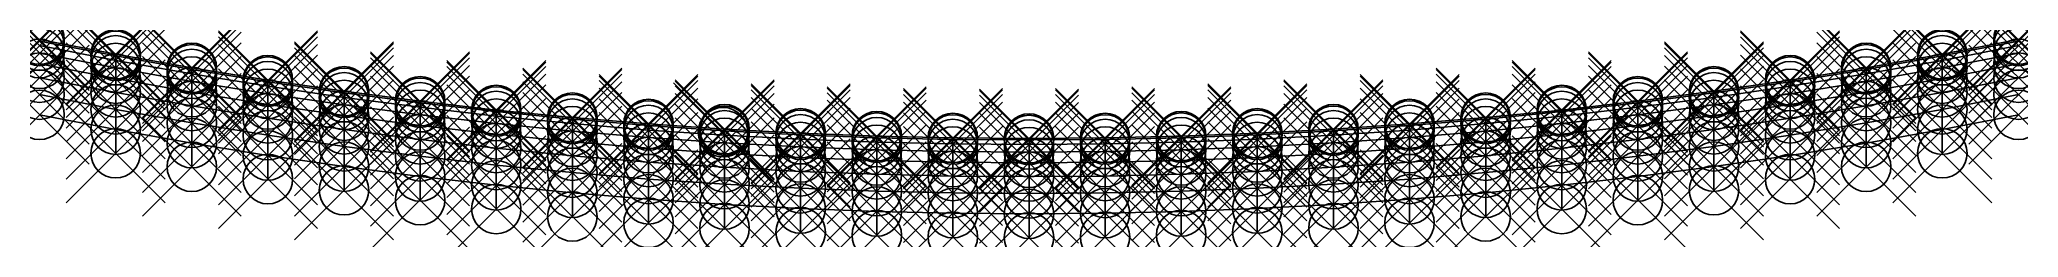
# Model space of a CAD drawing. Header units: inches. Extents: x 0.5 to 40.5, y -2.1 to 1.9.
import ezdxf

# ---------------------------------------------------------------- set-up
doc = ezdxf.new("R2010")
doc.units = ezdxf.units.IN
doc.header["$MEASUREMENT"] = 0
doc.header["$PDMODE"] = 35
for name, color, linetype in [('GF_Glass_01', 210, 'Continuous'), ('GF_Glass_02', 210, 'Continuous'), ('GF_Glass_03', 210, 'Continuous'), ('GF_Glass_04', 210, 'Continuous'), ('GF_Glass_05', 210, 'Continuous'), ('MF_horizontal', 104, 'Continuous'), ('MF_vertical', 44, 'Continuous'), ('NF_Glassload', 150, 'Continuous'), ('NF_RestraintsXYZ', 70, 'Continuous'), ('NF_Windload_01', 40, 'Continuous'), ('NF_Windload_02', 40, 'Continuous'), ('NF_Windload_03', 40, 'Continuous'), ('NF_Windload_04', 40, 'Continuous'), ('NF_Windload_05', 40, 'Continuous'), ('NF_Windload_06', 40, 'Continuous'), ('NF_Windload_07', 40, 'Continuous'), ('NF_Windload_08', 40, 'Continuous'), ('NF_Windload_09', 40, 'Continuous'), ('NF_Windload_10', 40, 'Continuous'), ('NF_Windload_11', 40, 'Continuous'), ('NF_Windload_12', 40, 'Continuous'), ('NF_Windload_13', 40, 'Continuous'), ('NF_Windload_14', 40, 'Continuous'), ('NF_Windload_15', 40, 'Continuous')]:
    doc.layers.add(name, color=color, linetype=linetype)

msp = doc.modelspace()

# ---------------------------------------------------------------- linework, layer by layer
for p, q in [((0.5, 1.866, 12.5), (2.038, 1.568, 12.5)), ((0.5, 1.836, 14.062), (2.038, 1.537, 14.062)), ((0.5, 1.836, 10.938), (2.038, 1.537, 10.938)), ((0.5, 1.744, 15.625), (2.038, 1.446, 15.625)), ((0.5, 1.744, 9.375), (2.038, 1.446, 9.375)), ((38.961, 1.568, 12.5), (40.5, 1.866, 12.5)), ((38.961, 1.537, 14.062), (40.5, 1.836, 14.062)), ((38.961, 1.537, 10.938), (40.5, 1.836, 10.938)), ((38.961, 1.446, 15.625), (40.5, 1.744, 15.625)), ((38.961, 1.446, 9.375), (40.5, 1.744, 9.375)), ((0.5, 1.591, 17.188), (2.038, 1.293, 17.188)), ((0.5, 1.591, 7.812), (2.038, 1.293, 7.812)), ((0.5, 1.375, 18.75), (2.038, 1.077, 18.75)), ((0.5, 1.375, 6.25), (2.038, 1.077, 6.25)), ((2.038, 1.568, 12.5), (3.577, 1.294, 12.5)), ((2.038, 1.537, 14.062), (2.038, 1.568, 12.5)), ((2.038, 1.568, 12.5), (2.038, 1.537, 10.938)), ((2.038, 1.537, 14.062), (3.577, 1.264, 14.062)), ((2.038, 1.537, 10.938), (3.577, 1.264, 10.938)), ((2.038, 1.446, 15.625), (2.038, 1.537, 14.062)), ((2.038, 1.537, 10.938), (2.038, 1.446, 9.375)), ((2.038, 1.446, 15.625), (3.577, 1.172, 15.625)), ((2.038, 1.446, 9.375), (3.577, 1.172, 9.375)), ((2.038, 1.293, 17.188), (2.038, 1.446, 15.625)), ((2.038, 1.446, 9.375), (2.038, 1.293, 7.812)), ((2.038, 1.293, 17.188), (3.577, 1.019, 17.188)), ((2.038, 1.293, 7.812), (3.577, 1.019, 7.812)), ((2.038, 1.077, 18.75), (2.038, 1.293, 17.188)), ((2.038, 1.293, 7.812), (2.038, 1.077, 6.25)), ((3.577, 1.294, 12.5), (5.115, 1.045, 12.5)), ((3.577, 1.264, 14.062), (3.577, 1.294, 12.5)), ((3.577, 1.294, 12.5), (3.577, 1.264, 10.938)), ((3.577, 1.264, 14.062), (5.115, 1.015, 14.062)), ((3.577, 1.264, 10.938), (5.115, 1.015, 10.938)), ((3.577, 1.172, 15.625), (3.577, 1.264, 14.062)), ((3.577, 1.264, 10.938), (3.577, 1.172, 9.375)), ((35.884, 1.045, 12.5), (37.423, 1.294, 12.5)), ((35.884, 1.015, 14.062), (37.423, 1.264, 14.062)), ((35.884, 1.015, 10.938), (37.423, 1.264, 10.938)), ((37.423, 1.294, 12.5), (38.961, 1.568, 12.5)), ((37.423, 1.264, 14.062), (38.961, 1.537, 14.062)), ((37.423, 1.264, 10.938), (38.961, 1.537, 10.938)), ((37.423, 1.172, 15.625), (38.961, 1.446, 15.625)), ((37.423, 1.172, 9.375), (38.961, 1.446, 9.375)), ((37.423, 1.264, 14.062), (37.423, 1.294, 12.5)), ((37.423, 1.294, 12.5), (37.423, 1.264, 10.938)), ((37.423, 1.019, 17.188), (38.961, 1.293, 17.188)), ((37.423, 1.019, 7.812), (38.961, 1.293, 7.812)), ((37.423, 1.172, 15.625), (37.423, 1.264, 14.062)), ((37.423, 1.264, 10.938), (37.423, 1.172, 9.375)), ((38.961, 1.293, 17.188), (40.5, 1.591, 17.188)), ((38.961, 1.293, 7.812), (40.5, 1.591, 7.812)), ((38.961, 1.537, 14.062), (38.961, 1.568, 12.5)), ((38.961, 1.568, 12.5), (38.961, 1.537, 10.938)), ((38.961, 1.446, 15.625), (38.961, 1.537, 14.062)), ((38.961, 1.537, 10.938), (38.961, 1.446, 9.375)), ((38.961, 1.293, 17.188), (38.961, 1.446, 15.625)), ((38.961, 1.446, 9.375), (38.961, 1.293, 7.812)), ((38.961, 1.077, 18.75), (40.5, 1.375, 18.75)), ((38.961, 1.077, 6.25), (40.5, 1.375, 6.25)), ((38.961, 1.077, 18.75), (38.961, 1.293, 17.188)), ((38.961, 1.293, 7.812), (38.961, 1.077, 6.25)), ((0.5, 1.096, 20.312), (2.038, 0.798, 20.312)), ((0.5, 1.096, 4.688), (2.038, 0.798, 4.688)), ((2.038, 1.077, 18.75), (3.577, 0.803, 18.75)), ((2.038, 1.077, 6.25), (3.577, 0.803, 6.25)), ((2.038, 0.798, 20.312), (2.038, 1.077, 18.75)), ((2.038, 1.077, 6.25), (2.038, 0.798, 4.688)), ((3.577, 1.172, 15.625), (5.115, 0.923, 15.625)), ((3.577, 1.172, 9.375), (5.115, 0.923, 9.375)), ((3.577, 1.019, 17.188), (3.577, 1.172, 15.625)), ((3.577, 1.172, 9.375), (3.577, 1.019, 7.812)), ((3.577, 1.019, 17.188), (5.115, 0.77, 17.188)), ((3.577, 1.019, 7.812), (5.115, 0.77, 7.812)), ((3.577, 0.803, 18.75), (3.577, 1.019, 17.188)), ((3.577, 1.019, 7.812), (3.577, 0.803, 6.25)), ((3.577, 0.803, 18.75), (5.115, 0.554, 18.75)), ((3.577, 0.803, 6.25), (5.115, 0.554, 6.25)), ((3.577, 0.524, 20.312), (3.577, 0.803, 18.75)), ((3.577, 0.803, 6.25), (3.577, 0.524, 4.687)), ((5.115, 1.045, 12.5), (6.654, 0.82, 12.5)), ((5.115, 1.015, 14.062), (5.115, 1.045, 12.5)), ((5.115, 1.045, 12.5), (5.115, 1.015, 10.938)), ((5.115, 1.015, 14.062), (6.654, 0.79, 14.062)), ((5.115, 1.015, 10.938), (6.654, 0.79, 10.938)), ((5.115, 0.923, 15.625), (5.115, 1.015, 14.062)), ((5.115, 1.015, 10.938), (5.115, 0.923, 9.375)), ((5.115, 0.923, 15.625), (6.654, 0.698, 15.625)), ((5.115, 0.923, 9.375), (6.654, 0.698, 9.375)), ((5.115, 0.77, 17.188), (5.115, 0.923, 15.625)), ((5.115, 0.923, 9.375), (5.115, 0.77, 7.812)), ((6.654, 0.82, 12.5), (8.192, 0.619, 12.5)), ((6.654, 0.79, 14.062), (6.654, 0.82, 12.5)), ((6.654, 0.82, 12.5), (6.654, 0.79, 10.938)), ((32.808, 0.619, 12.5), (34.346, 0.82, 12.5)), ((34.346, 0.82, 12.5), (35.884, 1.045, 12.5)), ((34.346, 0.79, 14.062), (35.884, 1.015, 14.062)), ((34.346, 0.79, 10.938), (35.884, 1.015, 10.938)), ((34.346, 0.698, 15.625), (35.884, 0.923, 15.625)), ((34.346, 0.698, 9.375), (35.884, 0.923, 9.375)), ((34.346, 0.79, 14.062), (34.346, 0.82, 12.5)), ((34.346, 0.82, 12.5), (34.346, 0.79, 10.938)), ((35.884, 0.923, 15.625), (37.423, 1.172, 15.625)), ((35.884, 0.923, 9.375), (37.423, 1.172, 9.375)), ((35.884, 1.015, 14.062), (35.884, 1.045, 12.5)), ((35.884, 1.045, 12.5), (35.884, 1.015, 10.938)), ((35.884, 0.77, 17.188), (37.423, 1.019, 17.188)), ((35.884, 0.77, 7.812), (37.423, 1.019, 7.812)), ((35.884, 0.923, 15.625), (35.884, 1.015, 14.062)), ((35.884, 1.015, 10.938), (35.884, 0.923, 9.375)), ((35.884, 0.77, 17.188), (35.884, 0.923, 15.625)), ((35.884, 0.923, 9.375), (35.884, 0.77, 7.812)), ((35.884, 0.554, 18.75), (37.423, 0.803, 18.75)), ((35.884, 0.554, 6.25), (37.423, 0.803, 6.25)), ((37.423, 1.019, 17.188), (37.423, 1.172, 15.625)), ((37.423, 1.172, 9.375), (37.423, 1.019, 7.812)), ((37.423, 0.803, 18.75), (38.961, 1.077, 18.75)), ((37.423, 0.803, 6.25), (38.961, 1.077, 6.25)), ((37.423, 0.803, 18.75), (37.423, 1.019, 17.188)), ((37.423, 1.019, 7.812), (37.423, 0.803, 6.25)), ((37.423, 0.524, 20.312), (37.423, 0.803, 18.75)), ((37.423, 0.803, 6.25), (37.423, 0.524, 4.688)), ((38.961, 0.798, 20.312), (40.5, 1.096, 20.312)), ((38.961, 0.798, 4.688), (40.5, 1.096, 4.688)), ((38.961, 0.798, 20.312), (38.961, 1.077, 18.75)), ((38.961, 1.077, 6.25), (38.961, 0.798, 4.688)), ((0.5, 0.753, 21.875), (2.038, 0.455, 21.875)), ((0.5, 0.753, 3.125), (2.038, 0.455, 3.125)), ((2.038, 0.798, 20.312), (3.577, 0.524, 20.312)), ((2.038, 0.798, 4.688), (3.577, 0.524, 4.687)), ((2.038, 0.455, 21.875), (2.038, 0.798, 20.312)), ((2.038, 0.798, 4.688), (2.038, 0.455, 3.125)), ((2.038, 0.455, 21.875), (3.577, 0.181, 21.875)), ((2.038, 0.455, 3.125), (3.577, 0.181, 3.125)), ((2.038, 0.046, 23.438), (2.038, 0.455, 21.875)), ((2.038, 0.455, 3.125), (2.038, 0.046, 1.562)), ((3.577, 0.524, 20.312), (5.115, 0.275, 20.312)), ((3.577, 0.524, 4.687), (5.115, 0.275, 4.687)), ((3.577, 0.181, 21.875), (3.577, 0.524, 20.312)), ((3.577, 0.524, 4.687), (3.577, 0.181, 3.125)), ((5.115, 0.77, 17.188), (6.654, 0.545, 17.188)), ((5.115, 0.77, 7.812), (6.654, 0.545, 7.812)), ((5.115, 0.554, 18.75), (5.115, 0.77, 17.188)), ((5.115, 0.77, 7.812), (5.115, 0.554, 6.25)), ((5.115, 0.554, 18.75), (6.654, 0.329, 18.75)), ((5.115, 0.554, 6.25), (6.654, 0.329, 6.25)), ((5.115, 0.275, 20.312), (5.115, 0.554, 18.75)), ((5.115, 0.554, 6.25), (5.115, 0.275, 4.687)), ((6.654, 0.79, 14.062), (8.192, 0.589, 14.062)), ((6.654, 0.79, 10.938), (8.192, 0.589, 10.938)), ((6.654, 0.698, 15.625), (6.654, 0.79, 14.062)), ((6.654, 0.79, 10.938), (6.654, 0.698, 9.375)), ((6.654, 0.698, 15.625), (8.192, 0.497, 15.625)), ((6.654, 0.698, 9.375), (8.192, 0.497, 9.375)), ((6.654, 0.545, 17.188), (6.654, 0.698, 15.625)), ((6.654, 0.698, 9.375), (6.654, 0.545, 7.812)), ((6.654, 0.545, 17.188), (8.192, 0.344, 17.188)), ((6.654, 0.545, 7.812), (8.192, 0.344, 7.812)), ((6.654, 0.329, 18.75), (6.654, 0.545, 17.188)), ((6.654, 0.545, 7.812), (6.654, 0.329, 6.25)), ((8.192, 0.619, 12.5), (9.731, 0.442, 12.5)), ((8.192, 0.589, 14.062), (8.192, 0.619, 12.5)), ((8.192, 0.619, 12.5), (8.192, 0.589, 10.938)), ((8.192, 0.589, 14.062), (9.731, 0.412, 14.062)), ((8.192, 0.589, 10.938), (9.731, 0.412, 10.938)), ((8.192, 0.497, 15.625), (8.192, 0.589, 14.062)), ((8.192, 0.589, 10.938), (8.192, 0.497, 9.375)), ((8.192, 0.497, 15.625), (9.731, 0.32, 15.625)), ((8.192, 0.497, 9.375), (9.731, 0.32, 9.375)), ((8.192, 0.344, 17.188), (8.192, 0.497, 15.625)), ((8.192, 0.497, 9.375), (8.192, 0.344, 7.812)), ((9.731, 0.442, 12.5), (11.269, 0.289, 12.5)), ((9.731, 0.412, 14.062), (9.731, 0.442, 12.5)), ((9.731, 0.442, 12.5), (9.731, 0.412, 10.938)), ((9.731, 0.412, 14.062), (11.269, 0.259, 14.062)), ((9.731, 0.412, 10.938), (11.269, 0.259, 10.938)), ((9.731, 0.32, 15.625), (9.731, 0.412, 14.062)), ((9.731, 0.412, 10.938), (9.731, 0.32, 9.375)), ((29.731, 0.289, 12.5), (31.269, 0.442, 12.5)), ((29.731, 0.259, 14.062), (31.269, 0.412, 14.062)), ((29.731, 0.259, 10.938), (31.269, 0.412, 10.938)), ((31.269, 0.442, 12.5), (32.808, 0.619, 12.5)), ((31.269, 0.412, 14.062), (32.808, 0.589, 14.062)), ((31.269, 0.412, 10.938), (32.808, 0.589, 10.938)), ((31.269, 0.32, 15.625), (32.808, 0.497, 15.625)), ((31.269, 0.32, 9.375), (32.808, 0.497, 9.375)), ((31.269, 0.412, 14.062), (31.269, 0.442, 12.5)), ((31.269, 0.442, 12.5), (31.269, 0.412, 10.938)), ((31.269, 0.32, 15.625), (31.269, 0.412, 14.062)), ((31.269, 0.412, 10.938), (31.269, 0.32, 9.375)), ((32.808, 0.589, 14.062), (34.346, 0.79, 14.062)), ((32.808, 0.589, 10.938), (34.346, 0.79, 10.938)), ((32.808, 0.497, 15.625), (34.346, 0.698, 15.625)), ((32.808, 0.497, 9.375), (34.346, 0.698, 9.375)), ((32.808, 0.589, 14.062), (32.808, 0.619, 12.5)), ((32.808, 0.619, 12.5), (32.808, 0.589, 10.938)), ((32.808, 0.497, 15.625), (32.808, 0.589, 14.062)), ((32.808, 0.589, 10.938), (32.808, 0.497, 9.375)), ((32.808, 0.344, 17.188), (34.346, 0.545, 17.188)), ((32.808, 0.344, 7.812), (34.346, 0.545, 7.812)), ((32.808, 0.344, 17.188), (32.808, 0.497, 15.625)), ((32.808, 0.497, 9.375), (32.808, 0.344, 7.812)), ((34.346, 0.698, 15.625), (34.346, 0.79, 14.062)), ((34.346, 0.79, 10.938), (34.346, 0.698, 9.375)), ((34.346, 0.545, 17.188), (35.884, 0.77, 17.188)), ((34.346, 0.545, 7.812), (35.884, 0.77, 7.812)), ((34.346, 0.545, 17.188), (34.346, 0.698, 15.625)), ((34.346, 0.698, 9.375), (34.346, 0.545, 7.812)), ((34.346, 0.329, 18.75), (35.884, 0.554, 18.75)), ((34.346, 0.329, 6.25), (35.884, 0.554, 6.25)), ((34.346, 0.329, 18.75), (34.346, 0.545, 17.188)), ((34.346, 0.545, 7.812), (34.346, 0.329, 6.25)), ((35.884, 0.554, 18.75), (35.884, 0.77, 17.188)), ((35.884, 0.77, 7.812), (35.884, 0.554, 6.25)), ((35.884, 0.275, 20.312), (35.884, 0.554, 18.75)), ((35.884, 0.554, 6.25), (35.884, 0.275, 4.688)), ((35.884, 0.275, 20.312), (37.423, 0.524, 20.312)), ((35.884, 0.275, 4.688), (37.423, 0.524, 4.688)), ((37.423, 0.524, 20.312), (38.961, 0.798, 20.312)), ((37.423, 0.524, 4.688), (38.961, 0.798, 4.688)), ((37.423, 0.181, 21.875), (37.423, 0.524, 20.312)), ((37.423, 0.524, 4.688), (37.423, 0.181, 3.125)), ((37.423, 0.181, 21.875), (38.961, 0.455, 21.875)), ((37.423, 0.181, 3.125), (38.961, 0.455, 3.125)), ((38.961, 0.455, 21.875), (38.961, 0.798, 20.312)), ((38.961, 0.798, 4.688), (38.961, 0.455, 3.125)), ((38.961, 0.455, 21.875), (40.5, 0.753, 21.875)), ((38.961, 0.455, 3.125), (40.5, 0.753, 3.125)), ((38.961, 0.046, 23.438), (38.961, 0.455, 21.875)), ((38.961, 0.455, 3.125), (38.961, 0.046, 1.562)), ((0.5, 0.344, 23.437), (2.038, 0.046, 23.438)), ((0.5, 0.344, 1.563), (2.038, 0.046, 1.562)), ((2.038, 0.046, 23.438), (3.577, -0.228, 23.438)), ((2.038, 0.046, 1.562), (3.577, -0.228, 1.562)), ((2.038, -0.432, 25), (2.038, 0.046, 23.438)), ((2.038, 0.046, 1.562), (2.038, -0.432)), ((3.577, 0.181, 21.875), (5.115, -0.068, 21.875)), ((3.577, 0.181, 3.125), (5.115, -0.068, 3.125)), ((3.577, -0.228, 23.438), (3.577, 0.181, 21.875)), ((3.577, 0.181, 3.125), (3.577, -0.228, 1.562)), ((5.115, 0.275, 20.312), (6.654, 0.05, 20.312)), ((5.115, 0.275, 4.687), (6.654, 0.05, 4.688)), ((5.115, -0.068, 21.875), (5.115, 0.275, 20.312)), ((5.115, 0.275, 4.687), (5.115, -0.068, 3.125)), ((6.654, 0.329, 18.75), (8.192, 0.128, 18.75)), ((6.654, 0.329, 6.25), (8.192, 0.128, 6.25)), ((6.654, 0.05, 20.312), (6.654, 0.329, 18.75)), ((6.654, 0.329, 6.25), (6.654, 0.05, 4.688)), ((6.654, 0.05, 20.312), (8.192, -0.151, 20.312)), ((6.654, 0.05, 4.688), (8.192, -0.151, 4.688)), ((6.654, -0.293, 21.875), (6.654, 0.05, 20.312)), ((6.654, 0.05, 4.688), (6.654, -0.293, 3.125)), ((8.192, 0.344, 17.188), (9.731, 0.167, 17.188)), ((8.192, 0.344, 7.812), (9.731, 0.167, 7.812)), ((8.192, 0.128, 18.75), (8.192, 0.344, 17.188)), ((8.192, 0.344, 7.812), (8.192, 0.128, 6.25)), ((8.192, 0.128, 18.75), (9.731, -0.049, 18.75)), ((8.192, 0.128, 6.25), (9.731, -0.049, 6.25)), ((8.192, -0.151, 20.312), (8.192, 0.128, 18.75)), ((8.192, 0.128, 6.25), (8.192, -0.151, 4.688)), ((9.731, 0.32, 15.625), (11.269, 0.167, 15.625)), ((9.731, 0.32, 9.375), (11.269, 0.167, 9.375)), ((9.731, 0.167, 17.188), (9.731, 0.32, 15.625)), ((9.731, 0.32, 9.375), (9.731, 0.167, 7.812)), ((9.731, 0.167, 17.188), (11.269, 0.014, 17.188)), ((9.731, 0.167, 7.812), (11.269, 0.014, 7.812)), ((9.731, -0.049, 18.75), (9.731, 0.167, 17.188)), ((9.731, 0.167, 7.812), (9.731, -0.049, 6.25)), ((11.269, 0.289, 12.5), (12.808, 0.16, 12.5)), ((11.269, 0.259, 14.062), (11.269, 0.289, 12.5)), ((11.269, 0.289, 12.5), (11.269, 0.259, 10.938)), ((11.269, 0.259, 14.062), (12.808, 0.129, 14.062)), ((11.269, 0.259, 10.938), (12.808, 0.129, 10.938)), ((11.269, 0.167, 15.625), (11.269, 0.259, 14.062)), ((11.269, 0.259, 10.938), (11.269, 0.167, 9.375)), ((11.269, 0.167, 15.625), (12.808, 0.038, 15.625)), ((11.269, 0.167, 9.375), (12.808, 0.038, 9.375)), ((11.269, 0.014, 17.188), (11.269, 0.167, 15.625)), ((11.269, 0.167, 9.375), (11.269, 0.014, 7.812)), ((11.269, 0.014, 17.188), (12.808, -0.116, 17.188)), ((11.269, 0.014, 7.812), (12.808, -0.116, 7.812)), ((11.269, -0.202, 18.75), (11.269, 0.014, 17.188)), ((11.269, 0.014, 7.812), (11.269, -0.202, 6.25)), ((12.808, 0.16, 12.5), (14.346, 0.054, 12.5)), ((12.808, 0.129, 14.062), (12.808, 0.16, 12.5)), ((12.808, 0.16, 12.5), (12.808, 0.129, 10.938)), ((12.808, 0.129, 14.062), (14.346, 0.023, 14.062)), ((12.808, 0.129, 10.938), (14.346, 0.023, 10.938)), ((12.808, 0.038, 15.625), (12.808, 0.129, 14.062)), ((12.808, 0.129, 10.938), (12.808, 0.038, 9.375)), ((12.808, 0.038, 15.625), (14.346, -0.068, 15.625)), ((12.808, 0.038, 9.375), (14.346, -0.068, 9.375)), ((12.808, -0.116, 17.188), (12.808, 0.038, 15.625)), ((12.808, 0.038, 9.375), (12.808, -0.116, 7.812)), ((14.346, 0.054, 12.5), (15.884, -0.028, 12.5)), ((14.346, 0.023, 14.062), (14.346, 0.054, 12.5)), ((14.346, 0.054, 12.5), (14.346, 0.023, 10.938)), ((14.346, 0.023, 14.062), (15.884, -0.059, 14.062)), ((14.346, 0.023, 10.938), (15.884, -0.059, 10.938)), ((14.346, -0.068, 15.625), (14.346, 0.023, 14.062)), ((14.346, 0.023, 10.938), (14.346, -0.068, 9.375)), ((25.115, -0.028, 12.5), (26.654, 0.054, 12.5)), ((25.115, -0.059, 14.062), (26.654, 0.023, 14.062)), ((25.115, -0.059, 10.938), (26.654, 0.023, 10.938)), ((26.654, 0.054, 12.5), (28.192, 0.16, 12.5)), ((26.654, 0.023, 14.062), (28.192, 0.129, 14.062)), ((26.654, 0.023, 10.938), (28.192, 0.129, 10.938)), ((26.654, 0.023, 14.062), (26.654, 0.054, 12.5)), ((26.654, 0.054, 12.5), (26.654, 0.023, 10.938)), ((26.654, -0.068, 15.625), (28.192, 0.038, 15.625)), ((26.654, -0.068, 9.375), (28.192, 0.038, 9.375)), ((26.654, -0.068, 15.625), (26.654, 0.023, 14.062)), ((26.654, 0.023, 10.938), (26.654, -0.068, 9.375)), ((28.192, 0.16, 12.5), (29.731, 0.289, 12.5)), ((28.192, 0.129, 14.062), (29.731, 0.259, 14.062)), ((28.192, 0.129, 10.938), (29.731, 0.259, 10.938)), ((28.192, 0.038, 15.625), (29.731, 0.167, 15.625)), ((28.192, 0.038, 9.375), (29.731, 0.167, 9.375)), ((28.192, 0.129, 14.062), (28.192, 0.16, 12.5)), ((28.192, 0.16, 12.5), (28.192, 0.129, 10.938)), ((28.192, 0.038, 15.625), (28.192, 0.129, 14.062)), ((28.192, 0.129, 10.938), (28.192, 0.038, 9.375)), ((28.192, -0.116, 17.187), (28.192, 0.038, 15.625)), ((28.192, 0.038, 9.375), (28.192, -0.116, 7.812)), ((28.192, -0.116, 17.187), (29.731, 0.014, 17.188)), ((28.192, -0.116, 7.812), (29.731, 0.014, 7.812)), ((29.731, 0.167, 15.625), (31.269, 0.32, 15.625)), ((29.731, 0.167, 9.375), (31.269, 0.32, 9.375)), ((29.731, 0.259, 14.062), (29.731, 0.289, 12.5)), ((29.731, 0.289, 12.5), (29.731, 0.259, 10.938)), ((29.731, 0.167, 15.625), (29.731, 0.259, 14.062)), ((29.731, 0.259, 10.938), (29.731, 0.167, 9.375)), ((29.731, 0.014, 17.188), (31.269, 0.167, 17.188)), ((29.731, 0.014, 7.812), (31.269, 0.167, 7.812)), ((29.731, 0.014, 17.188), (29.731, 0.167, 15.625)), ((29.731, 0.167, 9.375), (29.731, 0.014, 7.812)), ((29.731, -0.202, 18.75), (29.731, 0.014, 17.188)), ((29.731, 0.014, 7.812), (29.731, -0.202, 6.25)), ((31.269, 0.167, 17.188), (32.808, 0.344, 17.188)), ((31.269, 0.167, 7.812), (32.808, 0.344, 7.812)), ((31.269, 0.167, 17.188), (31.269, 0.32, 15.625)), ((31.269, 0.32, 9.375), (31.269, 0.167, 7.812)), ((31.269, -0.049, 18.75), (31.269, 0.167, 17.188)), ((31.269, 0.167, 7.812), (31.269, -0.049, 6.25)), ((31.269, -0.049, 18.75), (32.808, 0.128, 18.75)), ((31.269, -0.049, 6.25), (32.808, 0.128, 6.25)), ((32.808, 0.128, 18.75), (32.808, 0.344, 17.188)), ((32.808, 0.344, 7.812), (32.808, 0.128, 6.25)), ((32.808, 0.128, 18.75), (34.346, 0.329, 18.75)), ((32.808, 0.128, 6.25), (34.346, 0.329, 6.25)), ((32.808, -0.151, 20.312), (32.808, 0.128, 18.75)), ((32.808, 0.128, 6.25), (32.808, -0.151, 4.687)), ((32.808, -0.151, 20.312), (34.346, 0.05, 20.312)), ((32.808, -0.151, 4.687), (34.346, 0.05, 4.688)), ((34.346, 0.05, 20.312), (34.346, 0.329, 18.75)), ((34.346, 0.329, 6.25), (34.346, 0.05, 4.688)), ((34.346, 0.05, 20.312), (35.884, 0.275, 20.312)), ((34.346, 0.05, 4.688), (35.884, 0.275, 4.688)), ((34.346, -0.293, 21.875), (34.346, 0.05, 20.312)), ((34.346, 0.05, 4.688), (34.346, -0.293, 3.125)), ((35.884, -0.068, 21.875), (35.884, 0.275, 20.312)), ((35.884, 0.275, 4.688), (35.884, -0.068, 3.125)), ((35.884, -0.068, 21.875), (37.423, 0.181, 21.875)), ((35.884, -0.068, 3.125), (37.423, 0.181, 3.125)), ((37.423, -0.228, 23.438), (37.423, 0.181, 21.875)), ((37.423, 0.181, 3.125), (37.423, -0.228, 1.562)), ((37.423, -0.228, 23.438), (38.961, 0.046, 23.438)), ((37.423, -0.228, 1.562), (38.961, 0.046, 1.562)), ((38.961, 0.046, 23.438), (40.5, 0.344, 23.437)), ((38.961, 0.046, 1.562), (40.5, 0.344, 1.563)), ((38.961, -0.432, 25), (38.961, 0.046, 23.438)), ((38.961, 0.046, 1.562), (38.961, -0.432)), ((3.577, -0.228, 23.438), (5.115, -0.477, 23.438)), ((3.577, -0.228, 1.562), (5.115, -0.477, 1.562)), ((3.577, -0.706, 25), (3.577, -0.228, 23.438)), ((3.577, -0.228, 1.562), (3.577, -0.706)), ((5.115, -0.068, 21.875), (6.654, -0.293, 21.875)), ((5.115, -0.068, 3.125), (6.654, -0.293, 3.125)), ((5.115, -0.477, 23.438), (5.115, -0.068, 21.875)), ((5.115, -0.068, 3.125), (5.115, -0.477, 1.562)), ((6.654, -0.293, 21.875), (8.192, -0.494, 21.875)), ((6.654, -0.293, 3.125), (8.192, -0.494, 3.125)), ((6.654, -0.702, 23.438), (6.654, -0.293, 21.875)), ((6.654, -0.293, 3.125), (6.654, -0.702, 1.562)), ((8.192, -0.151, 20.312), (9.731, -0.328, 20.312)), ((8.192, -0.151, 4.688), (9.731, -0.328, 4.688)), ((8.192, -0.494, 21.875), (8.192, -0.151, 20.312)), ((8.192, -0.151, 4.688), (8.192, -0.494, 3.125)), ((9.731, -0.049, 18.75), (11.269, -0.202, 18.75)), ((9.731, -0.049, 6.25), (11.269, -0.202, 6.25)), ((9.731, -0.328, 20.312), (9.731, -0.049, 18.75)), ((9.731, -0.049, 6.25), (9.731, -0.328, 4.688)), ((9.731, -0.328, 20.312), (11.269, -0.481, 20.312)), ((9.731, -0.328, 4.688), (11.269, -0.481, 4.688)), ((9.731, -0.671, 21.875), (9.731, -0.328, 20.312)), ((9.731, -0.328, 4.688), (9.731, -0.671, 3.125)), ((11.269, -0.202, 18.75), (12.808, -0.331, 18.75)), ((11.269, -0.202, 6.25), (12.808, -0.331, 6.25)), ((11.269, -0.481, 20.312), (11.269, -0.202, 18.75)), ((11.269, -0.202, 6.25), (11.269, -0.481, 4.688)), ((12.808, -0.116, 17.188), (14.346, -0.222, 17.188)), ((12.808, -0.116, 7.812), (14.346, -0.222, 7.812)), ((12.808, -0.331, 18.75), (12.808, -0.116, 17.188)), ((12.808, -0.116, 7.812), (12.808, -0.331, 6.25)), ((12.808, -0.331, 18.75), (14.346, -0.437, 18.75)), ((12.808, -0.331, 6.25), (14.346, -0.437, 6.25)), ((12.808, -0.61, 20.312), (12.808, -0.331, 18.75)), ((12.808, -0.331, 6.25), (12.808, -0.61, 4.688)), ((14.346, -0.068, 15.625), (15.884, -0.15, 15.625)), ((14.346, -0.068, 9.375), (15.884, -0.15, 9.375)), ((14.346, -0.222, 17.188), (14.346, -0.068, 15.625)), ((14.346, -0.068, 9.375), (14.346, -0.222, 7.812)), ((14.346, -0.222, 17.188), (15.884, -0.304, 17.188)), ((14.346, -0.222, 7.812), (15.884, -0.304, 7.812)), ((14.346, -0.437, 18.75), (14.346, -0.222, 17.188)), ((14.346, -0.222, 7.812), (14.346, -0.437, 6.25)), ((15.884, -0.028, 12.5), (17.423, -0.087, 12.5)), ((15.884, -0.059, 14.062), (15.884, -0.028, 12.5)), ((15.884, -0.028, 12.5), (15.884, -0.059, 10.938)), ((15.884, -0.059, 14.062), (17.423, -0.117, 14.062)), ((15.884, -0.059, 10.938), (17.423, -0.117, 10.938)), ((15.884, -0.15, 15.625), (15.884, -0.059, 14.062)), ((15.884, -0.059, 10.938), (15.884, -0.15, 9.375)), ((15.884, -0.15, 15.625), (17.423, -0.209, 15.625)), ((15.884, -0.15, 9.375), (17.423, -0.209, 9.375)), ((15.884, -0.304, 17.188), (15.884, -0.15, 15.625)), ((15.884, -0.15, 9.375), (15.884, -0.304, 7.812)), ((15.884, -0.304, 17.188), (17.423, -0.362, 17.188)), ((15.884, -0.304, 7.812), (17.423, -0.362, 7.812)), ((15.884, -0.519, 18.75), (15.884, -0.304, 17.188)), ((15.884, -0.304, 7.812), (15.884, -0.519, 6.25)), ((17.423, -0.087, 12.5), (18.961, -0.122, 12.5)), ((17.423, -0.117, 14.062), (17.423, -0.087, 12.5)), ((17.423, -0.087, 12.5), (17.423, -0.117, 10.938)), ((17.423, -0.117, 14.062), (18.961, -0.153, 14.062)), ((17.423, -0.117, 10.938), (18.961, -0.153, 10.938)), ((17.423, -0.209, 15.625), (17.423, -0.117, 14.062)), ((17.423, -0.117, 10.938), (17.423, -0.209, 9.375)), ((17.423, -0.209, 15.625), (18.961, -0.244, 15.625)), ((17.423, -0.209, 9.375), (18.961, -0.244, 9.375)), ((17.423, -0.362, 17.188), (17.423, -0.209, 15.625)), ((17.423, -0.209, 9.375), (17.423, -0.362, 7.812)), ((17.423, -0.362, 17.188), (18.961, -0.397, 17.188)), ((17.423, -0.362, 7.812), (18.961, -0.397, 7.812)), ((17.423, -0.578, 18.75), (17.423, -0.362, 17.188)), ((17.423, -0.362, 7.812), (17.423, -0.578, 6.25)), ((18.961, -0.122, 12.5), (20.5, -0.134, 12.5)), ((18.961, -0.153, 14.062), (18.961, -0.122, 12.5)), ((18.961, -0.122, 12.5), (18.961, -0.153, 10.938)), ((18.961, -0.153, 14.062), (20.5, -0.164, 14.062)), ((18.961, -0.153, 10.938), (20.5, -0.164, 10.938)), ((18.961, -0.244, 15.625), (18.961, -0.153, 14.062)), ((18.961, -0.153, 10.938), (18.961, -0.244, 9.375)), ((18.961, -0.244, 15.625), (20.5, -0.256, 15.625)), ((18.961, -0.244, 9.375), (20.5, -0.256, 9.375)), ((18.961, -0.397, 17.188), (18.961, -0.244, 15.625)), ((18.961, -0.244, 9.375), (18.961, -0.397, 7.812)), ((18.961, -0.397, 17.188), (20.5, -0.409, 17.188)), ((18.961, -0.397, 7.812), (20.5, -0.409, 7.812)), ((18.961, -0.613, 18.75), (18.961, -0.397, 17.188)), ((18.961, -0.397, 7.812), (18.961, -0.613, 6.25)), ((20.5, -0.134, 12.5), (22.038, -0.122, 12.5)), ((20.5, -0.164, 14.062), (20.5, -0.134, 12.5)), ((20.5, -0.134, 12.5), (20.5, -0.164, 10.938)), ((20.5, -0.164, 14.062), (22.038, -0.153, 14.062)), ((20.5, -0.164, 10.938), (22.038, -0.153, 10.938)), ((20.5, -0.256, 15.625), (20.5, -0.164, 14.062)), ((20.5, -0.164, 10.938), (20.5, -0.256, 9.375)), ((20.5, -0.256, 15.625), (22.038, -0.244, 15.625)), ((20.5, -0.256, 9.375), (22.038, -0.244, 9.375)), ((20.5, -0.409, 17.188), (20.5, -0.256, 15.625)), ((20.5, -0.256, 9.375), (20.5, -0.409, 7.812)), ((20.5, -0.409, 17.188), (22.038, -0.397, 17.188)), ((20.5, -0.409, 7.812), (22.038, -0.397, 7.812)), ((22.038, -0.122, 12.5), (23.577, -0.087, 12.5)), ((22.038, -0.153, 14.062), (23.577, -0.117, 14.062)), ((22.038, -0.153, 10.938), (23.577, -0.117, 10.938)), ((22.038, -0.153, 14.062), (22.038, -0.122, 12.5)), ((22.038, -0.122, 12.5), (22.038, -0.153, 10.938)), ((22.038, -0.244, 15.625), (22.038, -0.153, 14.062)), ((22.038, -0.153, 10.938), (22.038, -0.244, 9.375)), ((22.038, -0.244, 15.625), (23.577, -0.209, 15.625)), ((22.038, -0.244, 9.375), (23.577, -0.209, 9.375)), ((22.038, -0.397, 17.188), (22.038, -0.244, 15.625)), ((22.038, -0.244, 9.375), (22.038, -0.397, 7.812)), ((22.038, -0.397, 17.188), (23.577, -0.362, 17.188)), ((22.038, -0.397, 7.812), (23.577, -0.362, 7.812)), ((22.038, -0.613, 18.75), (22.038, -0.397, 17.188)), ((22.038, -0.397, 7.812), (22.038, -0.613, 6.25)), ((23.577, -0.087, 12.5), (25.115, -0.028, 12.5)), ((23.577, -0.117, 14.062), (25.115, -0.059, 14.062)), ((23.577, -0.117, 10.938), (25.115, -0.059, 10.938)), ((23.577, -0.117, 14.062), (23.577, -0.087, 12.5)), ((23.577, -0.087, 12.5), (23.577, -0.117, 10.938)), ((23.577, -0.209, 15.625), (23.577, -0.117, 14.062)), ((23.577, -0.117, 10.938), (23.577, -0.209, 9.375)), ((23.577, -0.209, 15.625), (25.115, -0.15, 15.625)), ((23.577, -0.209, 9.375), (25.115, -0.15, 9.375)), ((23.577, -0.362, 17.188), (23.577, -0.209, 15.625)), ((23.577, -0.209, 9.375), (23.577, -0.362, 7.812)), ((23.577, -0.362, 17.188), (25.115, -0.304, 17.188)), ((23.577, -0.362, 7.812), (25.115, -0.304, 7.812)), ((23.577, -0.578, 18.75), (23.577, -0.362, 17.188)), ((23.577, -0.362, 7.812), (23.577, -0.578, 6.25)), ((25.115, -0.059, 14.062), (25.115, -0.028, 12.5)), ((25.115, -0.028, 12.5), (25.115, -0.059, 10.938)), ((25.115, -0.15, 15.625), (25.115, -0.059, 14.062)), ((25.115, -0.059, 10.938), (25.115, -0.15, 9.375)), ((25.115, -0.15, 15.625), (26.654, -0.068, 15.625)), ((25.115, -0.15, 9.375), (26.654, -0.068, 9.375)), ((25.115, -0.304, 17.188), (25.115, -0.15, 15.625)), ((25.115, -0.15, 9.375), (25.115, -0.304, 7.812)), ((25.115, -0.304, 17.188), (26.654, -0.222, 17.188)), ((25.115, -0.304, 7.812), (26.654, -0.222, 7.812)), ((25.115, -0.519, 18.75), (25.115, -0.304, 17.188)), ((25.115, -0.304, 7.812), (25.115, -0.519, 6.25)), ((26.654, -0.222, 17.188), (26.654, -0.068, 15.625)), ((26.654, -0.068, 9.375), (26.654, -0.222, 7.812)), ((26.654, -0.222, 17.188), (28.192, -0.116, 17.187)), ((26.654, -0.222, 7.812), (28.192, -0.116, 7.812)), ((26.654, -0.437, 18.75), (26.654, -0.222, 17.188)), ((26.654, -0.222, 7.812), (26.654, -0.437, 6.25)), ((26.654, -0.437, 18.75), (28.192, -0.331, 18.75)), ((26.654, -0.437, 6.25), (28.192, -0.331, 6.25)), ((28.192, -0.331, 18.75), (28.192, -0.116, 17.187)), ((28.192, -0.116, 7.812), (28.192, -0.331, 6.25)), ((28.192, -0.331, 18.75), (29.731, -0.202, 18.75)), ((28.192, -0.331, 6.25), (29.731, -0.202, 6.25)), ((28.192, -0.61, 20.312), (28.192, -0.331, 18.75)), ((28.192, -0.331, 6.25), (28.192, -0.61, 4.687)), ((29.731, -0.202, 18.75), (31.269, -0.049, 18.75)), ((29.731, -0.202, 6.25), (31.269, -0.049, 6.25)), ((29.731, -0.481, 20.312), (29.731, -0.202, 18.75)), ((29.731, -0.202, 6.25), (29.731, -0.481, 4.687)), ((29.731, -0.481, 20.312), (31.269, -0.328, 20.312)), ((29.731, -0.481, 4.687), (31.269, -0.328, 4.688)), ((31.269, -0.328, 20.312), (31.269, -0.049, 18.75)), ((31.269, -0.049, 6.25), (31.269, -0.328, 4.688)), ((31.269, -0.328, 20.312), (32.808, -0.151, 20.312)), ((31.269, -0.328, 4.688), (32.808, -0.151, 4.687)), ((31.269, -0.671, 21.875), (31.269, -0.328, 20.312)), ((31.269, -0.328, 4.688), (31.269, -0.671, 3.125)), ((32.808, -0.494, 21.875), (32.808, -0.151, 20.312)), ((32.808, -0.151, 4.687), (32.808, -0.494, 3.125)), ((32.808, -0.494, 21.875), (34.346, -0.293, 21.875)), ((32.808, -0.494, 3.125), (34.346, -0.293, 3.125)), ((34.346, -0.293, 21.875), (35.884, -0.068, 21.875)), ((34.346, -0.293, 3.125), (35.884, -0.068, 3.125)), ((34.346, -0.702, 23.438), (34.346, -0.293, 21.875)), ((34.346, -0.293, 3.125), (34.346, -0.702, 1.562)), ((35.884, -0.477, 23.438), (35.884, -0.068, 21.875)), ((35.884, -0.068, 3.125), (35.884, -0.477, 1.562)), ((35.884, -0.477, 23.438), (37.423, -0.228, 23.438)), ((35.884, -0.477, 1.562), (37.423, -0.228, 1.562)), ((37.423, -0.706, 25), (37.423, -0.228, 23.438)), ((37.423, -0.228, 1.562), (37.423, -0.706)), ((5.115, -0.477, 23.438), (6.654, -0.702, 23.438)), ((5.115, -0.477, 1.562), (6.654, -0.702, 1.562)), ((5.115, -0.955, 25), (5.115, -0.477, 23.438)), ((5.115, -0.477, 1.562), (5.115, -0.955)), ((6.654, -0.702, 23.438), (8.192, -0.903, 23.438)), ((6.654, -0.702, 1.562), (8.192, -0.903, 1.562)), ((6.654, -1.18, 25), (6.654, -0.702, 23.438)), ((6.654, -0.702, 1.562), (6.654, -1.18)), ((8.192, -0.494, 21.875), (9.731, -0.671, 21.875)), ((8.192, -0.494, 3.125), (9.731, -0.671, 3.125)), ((8.192, -0.903, 23.438), (8.192, -0.494, 21.875)), ((8.192, -0.494, 3.125), (8.192, -0.903, 1.562)), ((9.731, -0.671, 21.875), (11.269, -0.824, 21.875)), ((9.731, -0.671, 3.125), (11.269, -0.824, 3.125)), ((9.731, -1.08, 23.438), (9.731, -0.671, 21.875)), ((9.731, -0.671, 3.125), (9.731, -1.08, 1.562)), ((11.269, -0.481, 20.312), (12.808, -0.61, 20.312)), ((11.269, -0.481, 4.688), (12.808, -0.61, 4.688)), ((11.269, -0.824, 21.875), (11.269, -0.481, 20.312)), ((11.269, -0.481, 4.688), (11.269, -0.824, 3.125)), ((12.808, -0.61, 20.312), (14.346, -0.716, 20.312)), ((12.808, -0.61, 4.688), (14.346, -0.716, 4.688)), ((12.808, -0.953, 21.875), (12.808, -0.61, 20.312)), ((12.808, -0.61, 4.688), (12.808, -0.953, 3.125)), ((14.346, -0.437, 18.75), (15.884, -0.519, 18.75)), ((14.346, -0.437, 6.25), (15.884, -0.519, 6.25)), ((14.346, -0.716, 20.312), (14.346, -0.437, 18.75)), ((14.346, -0.437, 6.25), (14.346, -0.716, 4.688)), ((14.346, -0.716, 20.312), (15.884, -0.798, 20.312)), ((14.346, -0.716, 4.688), (15.884, -0.798, 4.688)), ((14.346, -1.059, 21.875), (14.346, -0.716, 20.312)), ((14.346, -0.716, 4.688), (14.346, -1.059, 3.125)), ((15.884, -0.519, 18.75), (17.423, -0.578, 18.75)), ((15.884, -0.519, 6.25), (17.423, -0.578, 6.25)), ((15.884, -0.798, 20.312), (15.884, -0.519, 18.75)), ((15.884, -0.519, 6.25), (15.884, -0.798, 4.688)), ((15.884, -0.798, 20.312), (17.423, -0.857, 20.312)), ((15.884, -0.798, 4.688), (17.423, -0.857, 4.688)), ((15.884, -1.141, 21.875), (15.884, -0.798, 20.312)), ((15.884, -0.798, 4.688), (15.884, -1.141, 3.125)), ((17.423, -0.578, 18.75), (18.961, -0.613, 18.75)), ((17.423, -0.578, 6.25), (18.961, -0.613, 6.25)), ((17.423, -0.857, 20.312), (17.423, -0.578, 18.75)), ((17.423, -0.578, 6.25), (17.423, -0.857, 4.688)), ((18.961, -0.613, 18.75), (20.5, -0.625, 18.75)), ((18.961, -0.613, 6.25), (20.5, -0.625, 6.25)), ((18.961, -0.892, 20.312), (18.961, -0.613, 18.75)), ((18.961, -0.613, 6.25), (18.961, -0.892, 4.688)), ((20.5, -0.625, 18.75), (20.5, -0.409, 17.188)), ((20.5, -0.409, 7.812), (20.5, -0.625, 6.25)), ((20.5, -0.625, 18.75), (22.038, -0.613, 18.75)), ((20.5, -0.625, 6.25), (22.038, -0.613, 6.25)), ((20.5, -0.904, 20.312), (20.5, -0.625, 18.75)), ((20.5, -0.625, 6.25), (20.5, -0.904, 4.688)), ((22.038, -0.613, 18.75), (23.577, -0.578, 18.75)), ((22.038, -0.613, 6.25), (23.577, -0.578, 6.25)), ((22.038, -0.892, 20.312), (22.038, -0.613, 18.75)), ((22.038, -0.613, 6.25), (22.038, -0.892, 4.688)), ((23.577, -0.578, 18.75), (25.115, -0.519, 18.75)), ((23.577, -0.578, 6.25), (25.115, -0.519, 6.25)), ((23.577, -0.857, 20.312), (23.577, -0.578, 18.75)), ((23.577, -0.578, 6.25), (23.577, -0.857, 4.688)), ((23.577, -0.857, 20.312), (25.115, -0.798, 20.312)), ((23.577, -0.857, 4.688), (25.115, -0.798, 4.688)), ((25.115, -0.519, 18.75), (26.654, -0.437, 18.75)), ((25.115, -0.519, 6.25), (26.654, -0.437, 6.25)), ((25.115, -0.798, 20.312), (25.115, -0.519, 18.75)), ((25.115, -0.519, 6.25), (25.115, -0.798, 4.688)), ((25.115, -0.798, 20.312), (26.654, -0.716, 20.312)), ((25.115, -0.798, 4.688), (26.654, -0.716, 4.688)), ((25.115, -1.141, 21.875), (25.115, -0.798, 20.312)), ((25.115, -0.798, 4.688), (25.115, -1.141, 3.125)), ((26.654, -0.716, 20.312), (26.654, -0.437, 18.75)), ((26.654, -0.437, 6.25), (26.654, -0.716, 4.688)), ((26.654, -0.716, 20.312), (28.192, -0.61, 20.312)), ((26.654, -0.716, 4.688), (28.192, -0.61, 4.687)), ((26.654, -1.059, 21.875), (26.654, -0.716, 20.312)), ((26.654, -0.716, 4.688), (26.654, -1.059, 3.125)), ((28.192, -0.61, 20.312), (29.731, -0.481, 20.312)), ((28.192, -0.61, 4.687), (29.731, -0.481, 4.687)), ((28.192, -0.953, 21.875), (28.192, -0.61, 20.312)), ((28.192, -0.61, 4.687), (28.192, -0.953, 3.125)), ((29.731, -0.824, 21.875), (29.731, -0.481, 20.312)), ((29.731, -0.481, 4.687), (29.731, -0.824, 3.125)), ((29.731, -0.824, 21.875), (31.269, -0.671, 21.875)), ((29.731, -0.824, 3.125), (31.269, -0.671, 3.125)), ((31.269, -0.671, 21.875), (32.808, -0.494, 21.875)), ((31.269, -0.671, 3.125), (32.808, -0.494, 3.125)), ((31.269, -1.08, 23.438), (31.269, -0.671, 21.875)), ((31.269, -0.671, 3.125), (31.269, -1.08, 1.562)), ((32.808, -0.903, 23.438), (32.808, -0.494, 21.875)), ((32.808, -0.494, 3.125), (32.808, -0.903, 1.562)), ((32.808, -0.903, 23.438), (34.346, -0.702, 23.438)), ((32.808, -0.903, 1.562), (34.346, -0.702, 1.562)), ((34.346, -0.702, 23.438), (35.884, -0.477, 23.438)), ((34.346, -0.702, 1.562), (35.884, -0.477, 1.562)), ((34.346, -1.18, 25), (34.346, -0.702, 23.438)), ((34.346, -0.702, 1.562), (34.346, -1.18)), ((35.884, -0.955, 25), (35.884, -0.477, 23.438)), ((35.884, -0.477, 1.562), (35.884, -0.955)), ((8.192, -0.903, 23.438), (9.731, -1.08, 23.438)), ((8.192, -0.903, 1.562), (9.731, -1.08, 1.562)), ((8.192, -1.381, 25), (8.192, -0.903, 23.438)), ((8.192, -0.903, 1.562), (8.192, -1.381)), ((9.731, -1.08, 23.438), (11.269, -1.233, 23.438)), ((9.731, -1.08, 1.562), (11.269, -1.233, 1.562)), ((9.731, -1.558, 25), (9.731, -1.08, 23.438)), ((9.731, -1.08, 1.562), (9.731, -1.558)), ((11.269, -0.824, 21.875), (12.808, -0.953, 21.875)), ((11.269, -0.824, 3.125), (12.808, -0.953, 3.125)), ((11.269, -1.233, 23.438), (11.269, -0.824, 21.875)), ((11.269, -0.824, 3.125), (11.269, -1.233, 1.562)), ((12.808, -0.953, 21.875), (14.346, -1.059, 21.875)), ((12.808, -0.953, 3.125), (14.346, -1.059, 3.125)), ((12.808, -1.363, 23.438), (12.808, -0.953, 21.875)), ((12.808, -0.953, 3.125), (12.808, -1.363, 1.562)), ((14.346, -1.059, 21.875), (15.884, -1.141, 21.875)), ((14.346, -1.059, 3.125), (15.884, -1.141, 3.125)), ((14.346, -1.468, 23.438), (14.346, -1.059, 21.875)), ((14.346, -1.059, 3.125), (14.346, -1.468, 1.562)), ((15.884, -1.141, 21.875), (17.423, -1.2, 21.875)), ((15.884, -1.141, 3.125), (17.423, -1.2, 3.125)), ((15.884, -1.551, 23.438), (15.884, -1.141, 21.875)), ((15.884, -1.141, 3.125), (15.884, -1.551, 1.562)), ((17.423, -0.857, 20.312), (18.961, -0.892, 20.312)), ((17.423, -0.857, 4.688), (18.961, -0.892, 4.688)), ((17.423, -1.2, 21.875), (17.423, -0.857, 20.312)), ((17.423, -0.857, 4.688), (17.423, -1.2, 3.125)), ((17.423, -1.2, 21.875), (18.961, -1.235, 21.875)), ((17.423, -1.2, 3.125), (18.961, -1.235, 3.125)), ((17.423, -1.609, 23.438), (17.423, -1.2, 21.875)), ((17.423, -1.2, 3.125), (17.423, -1.609, 1.562)), ((18.961, -0.892, 20.312), (20.5, -0.904, 20.312)), ((18.961, -0.892, 4.688), (20.5, -0.904, 4.688)), ((18.961, -1.235, 21.875), (18.961, -0.892, 20.312)), ((18.961, -0.892, 4.688), (18.961, -1.235, 3.125)), ((20.5, -0.904, 20.312), (22.038, -0.892, 20.312)), ((20.5, -0.904, 4.688), (22.038, -0.892, 4.688)), ((20.5, -1.247, 21.875), (20.5, -0.904, 20.312)), ((20.5, -0.904, 4.688), (20.5, -1.247, 3.125)), ((22.038, -0.892, 20.312), (23.577, -0.857, 20.312)), ((22.038, -0.892, 4.688), (23.577, -0.857, 4.688)), ((22.038, -1.235, 21.875), (22.038, -0.892, 20.312)), ((22.038, -0.892, 4.688), (22.038, -1.235, 3.125)), ((22.038, -1.235, 21.875), (23.577, -1.2, 21.875)), ((22.038, -1.235, 3.125), (23.577, -1.2, 3.125)), ((23.577, -1.2, 21.875), (23.577, -0.857, 20.312)), ((23.577, -0.857, 4.688), (23.577, -1.2, 3.125)), ((23.577, -1.2, 21.875), (25.115, -1.141, 21.875)), ((23.577, -1.2, 3.125), (25.115, -1.141, 3.125)), ((23.577, -1.609, 23.438), (23.577, -1.2, 21.875)), ((23.577, -1.2, 3.125), (23.577, -1.609, 1.562)), ((25.115, -1.141, 21.875), (26.654, -1.059, 21.875)), ((25.115, -1.141, 3.125), (26.654, -1.059, 3.125)), ((25.115, -1.551, 23.438), (25.115, -1.141, 21.875)), ((25.115, -1.141, 3.125), (25.115, -1.551, 1.562)), ((26.654, -1.059, 21.875), (28.192, -0.953, 21.875)), ((26.654, -1.059, 3.125), (28.192, -0.953, 3.125)), ((26.654, -1.468, 23.438), (26.654, -1.059, 21.875)), ((26.654, -1.059, 3.125), (26.654, -1.468, 1.562)), ((28.192, -0.953, 21.875), (29.731, -0.824, 21.875)), ((28.192, -0.953, 3.125), (29.731, -0.824, 3.125)), ((28.192, -1.363, 23.438), (28.192, -0.953, 21.875)), ((28.192, -0.953, 3.125), (28.192, -1.363, 1.562)), ((29.731, -1.233, 23.438), (29.731, -0.824, 21.875)), ((29.731, -0.824, 3.125), (29.731, -1.233, 1.562)), ((29.731, -1.233, 23.438), (31.269, -1.08, 23.438)), ((29.731, -1.233, 1.562), (31.269, -1.08, 1.562)), ((31.269, -1.08, 23.438), (32.808, -0.903, 23.438)), ((31.269, -1.08, 1.562), (32.808, -0.903, 1.562)), ((31.269, -1.558, 25), (31.269, -1.08, 23.438)), ((31.269, -1.08, 1.562), (31.269, -1.558)), ((32.808, -1.381, 25), (32.808, -0.903, 23.438)), ((32.808, -0.903, 1.562), (32.808, -1.381)), ((11.269, -1.233, 23.438), (12.808, -1.363, 23.438)), ((11.269, -1.233, 1.562), (12.808, -1.363, 1.562)), ((11.269, -1.711, 25), (11.269, -1.233, 23.438)), ((11.269, -1.233, 1.562), (11.269, -1.711)), ((12.808, -1.363, 23.438), (14.346, -1.468, 23.438)), ((12.808, -1.363, 1.562), (14.346, -1.468, 1.562)), ((12.808, -1.84, 25), (12.808, -1.363, 23.438)), ((12.808, -1.363, 1.562), (12.808, -1.84)), ((14.346, -1.468, 23.438), (15.884, -1.551, 23.438)), ((14.346, -1.468, 1.562), (15.884, -1.551, 1.562)), ((14.346, -1.946, 25), (14.346, -1.468, 23.438)), ((14.346, -1.468, 1.562), (14.346, -1.946)), ((15.884, -1.551, 23.438), (17.423, -1.609, 23.438)), ((15.884, -1.551, 1.562), (17.423, -1.609, 1.562)), ((15.884, -2.028, 25), (15.884, -1.551, 23.438)), ((15.884, -1.551, 1.562), (15.884, -2.028)), ((18.961, -1.235, 21.875), (20.5, -1.247, 21.875)), ((18.961, -1.235, 3.125), (20.5, -1.247, 3.125)), ((18.961, -1.644, 23.438), (18.961, -1.235, 21.875)), ((18.961, -1.235, 3.125), (18.961, -1.644, 1.562)), ((20.5, -1.247, 21.875), (22.038, -1.235, 21.875)), ((20.5, -1.247, 3.125), (22.038, -1.235, 3.125)), ((20.5, -1.656, 23.438), (20.5, -1.247, 21.875)), ((20.5, -1.247, 3.125), (20.5, -1.656, 1.562)), ((22.038, -1.644, 23.438), (22.038, -1.235, 21.875)), ((22.038, -1.235, 3.125), (22.038, -1.644, 1.562)), ((23.577, -1.609, 23.438), (25.115, -1.551, 23.438)), ((23.577, -1.609, 1.562), (25.115, -1.551, 1.562)), ((25.115, -1.551, 23.438), (26.654, -1.468, 23.438)), ((25.115, -1.551, 1.562), (26.654, -1.468, 1.562)), ((25.115, -2.028, 25), (25.115, -1.551, 23.438)), ((25.115, -1.551, 1.562), (25.115, -2.028)), ((26.654, -1.468, 23.438), (28.192, -1.363, 23.438)), ((26.654, -1.468, 1.562), (28.192, -1.363, 1.562)), ((26.654, -1.946, 25), (26.654, -1.468, 23.438)), ((26.654, -1.468, 1.562), (26.654, -1.946)), ((28.192, -1.363, 23.438), (29.731, -1.233, 23.438)), ((28.192, -1.363, 1.562), (29.731, -1.233, 1.562)), ((28.192, -1.84, 25), (28.192, -1.363, 23.438)), ((28.192, -1.363, 1.562), (28.192, -1.84)), ((29.731, -1.711, 25), (29.731, -1.233, 23.438)), ((29.731, -1.233, 1.562), (29.731, -1.711)), ((17.423, -1.609, 23.438), (18.961, -1.644, 23.438)), ((17.423, -1.609, 1.562), (18.961, -1.644, 1.562)), ((17.423, -2.087, 25), (17.423, -1.609, 23.438)), ((17.423, -1.609, 1.562), (17.423, -2.087)), ((18.961, -1.644, 23.438), (20.5, -1.656, 23.438)), ((18.961, -1.644, 1.562), (20.5, -1.656, 1.562)), ((18.961, -2.122, 25), (18.961, -1.644, 23.438)), ((18.961, -1.644, 1.562), (18.961, -2.122)), ((20.5, -1.656, 23.438), (22.038, -1.644, 23.438)), ((20.5, -1.656, 1.562), (22.038, -1.644, 1.562)), ((20.5, -2.134, 25), (20.5, -1.656, 23.438)), ((20.5, -1.656, 1.562), (20.5, -2.134)), ((22.038, -1.644, 23.438), (23.577, -1.609, 23.438)), ((22.038, -1.644, 1.562), (23.577, -1.609, 1.562)), ((22.038, -2.122, 25), (22.038, -1.644, 23.438)), ((22.038, -1.644, 1.562), (22.038, -2.122)), ((23.577, -2.087, 25), (23.577, -1.609, 23.438)), ((23.577, -1.609, 1.562), (23.577, -2.087))]:
    msp.add_line(p, q)
at = {"layer": 'GF_Glass_01'}
for p in [(3.577, -0.228, 1.562), (3.577, -0.706), (5.115, -0.477, 1.562), (5.115, -0.955)]:
    msp.add_point(p, dxfattribs=at)
at = {"layer": 'GF_Glass_02'}
for p in [(12.808, 0.129, 10.938), (12.808, 0.038, 9.375), (14.315, -0.007, 10.938), (14.346, -0.068, 9.375)]:
    msp.add_point(p, dxfattribs=at)
at = {"layer": 'GF_Glass_03'}
for p in [(18.961, -0.122, 12.5), (18.961, -0.153, 14.062), (20.5, -0.134, 12.5), (20.5, -0.164, 14.062)]:
    msp.add_point(p, dxfattribs=at)
at = {"layer": 'GF_Glass_04'}
for p in [(3.577, 1.019, 17.188), (3.577, 0.803, 18.75), (5.115, 0.77, 17.188), (5.115, 0.554, 18.75)]:
    msp.add_point(p, dxfattribs=at)
at = {"layer": 'GF_Glass_05'}
for p in [(8.192, -0.903, 23.438), (9.731, -1.08, 23.438), (8.192, -1.381, 25), (9.731, -1.558, 25)]:
    msp.add_point(p, dxfattribs=at)
at = {"layer": 'MF_horizontal'}
for p, q in [((0.5, 1.866, 12.5), (2.038, 1.568, 12.5)), ((0.5, 1.836, 14.062), (2.038, 1.537, 14.062)), ((0.5, 1.836, 10.938), (2.038, 1.537, 10.938)), ((0.5, 1.744, 15.625), (2.038, 1.446, 15.625)), ((0.5, 1.744, 9.375), (2.038, 1.446, 9.375)), ((38.961, 1.568, 12.5), (40.5, 1.866, 12.5)), ((38.961, 1.537, 14.062), (40.5, 1.836, 14.062)), ((38.961, 1.537, 10.938), (40.5, 1.836, 10.938)), ((38.961, 1.446, 15.625), (40.5, 1.744, 15.625)), ((38.961, 1.446, 9.375), (40.5, 1.744, 9.375)), ((0.5, 1.591, 17.188), (2.038, 1.293, 17.188)), ((0.5, 1.591, 7.812), (2.038, 1.293, 7.812)), ((0.5, 1.375, 18.75), (2.038, 1.077, 18.75)), ((0.5, 1.375, 6.25), (2.038, 1.077, 6.25)), ((2.038, 1.568, 12.5), (3.577, 1.294, 12.5)), ((2.038, 1.537, 14.062), (3.577, 1.264, 14.062)), ((2.038, 1.537, 10.938), (3.577, 1.264, 10.938)), ((2.038, 1.446, 15.625), (3.577, 1.172, 15.625)), ((2.038, 1.446, 9.375), (3.577, 1.172, 9.375)), ((2.038, 1.293, 17.188), (3.577, 1.019, 17.188)), ((2.038, 1.293, 7.812), (3.577, 1.019, 7.812)), ((3.577, 1.294, 12.5), (5.115, 1.045, 12.5)), ((3.577, 1.264, 14.062), (5.115, 1.015, 14.062)), ((3.577, 1.264, 10.938), (5.115, 1.015, 10.938)), ((35.884, 1.045, 12.5), (37.423, 1.294, 12.5)), ((35.884, 1.015, 14.062), (37.423, 1.264, 14.062)), ((35.884, 1.015, 10.938), (37.423, 1.264, 10.938)), ((37.423, 1.294, 12.5), (38.961, 1.568, 12.5)), ((37.423, 1.264, 14.062), (38.961, 1.537, 14.062)), ((37.423, 1.264, 10.938), (38.961, 1.537, 10.938)), ((37.423, 1.172, 15.625), (38.961, 1.446, 15.625)), ((37.423, 1.172, 9.375), (38.961, 1.446, 9.375)), ((37.423, 1.019, 17.188), (38.961, 1.293, 17.188)), ((37.423, 1.019, 7.812), (38.961, 1.293, 7.812)), ((38.961, 1.293, 17.188), (40.5, 1.591, 17.188)), ((38.961, 1.293, 7.812), (40.5, 1.591, 7.812)), ((38.961, 1.077, 18.75), (40.5, 1.375, 18.75)), ((38.961, 1.077, 6.25), (40.5, 1.375, 6.25)), ((0.5, 1.096, 20.312), (2.038, 0.798, 20.312)), ((0.5, 1.096, 4.688), (2.038, 0.798, 4.688)), ((2.038, 1.077, 18.75), (3.577, 0.803, 18.75)), ((2.038, 1.077, 6.25), (3.577, 0.803, 6.25)), ((3.577, 1.172, 15.625), (5.115, 0.923, 15.625)), ((3.577, 1.172, 9.375), (5.115, 0.923, 9.375)), ((3.577, 1.019, 17.188), (5.115, 0.77, 17.188)), ((3.577, 1.019, 7.812), (5.115, 0.77, 7.812)), ((3.577, 0.803, 18.75), (5.115, 0.554, 18.75)), ((3.577, 0.803, 6.25), (5.115, 0.554, 6.25)), ((5.115, 1.045, 12.5), (6.654, 0.82, 12.5)), ((5.115, 1.015, 14.062), (6.654, 0.79, 14.062)), ((5.115, 1.015, 10.938), (6.654, 0.79, 10.938)), ((5.115, 0.923, 15.625), (6.654, 0.698, 15.625)), ((5.115, 0.923, 9.375), (6.654, 0.698, 9.375)), ((6.654, 0.82, 12.5), (8.192, 0.619, 12.5)), ((32.808, 0.619, 12.5), (34.346, 0.82, 12.5)), ((34.346, 0.82, 12.5), (35.884, 1.045, 12.5)), ((34.346, 0.79, 14.062), (35.884, 1.015, 14.062)), ((34.346, 0.79, 10.938), (35.884, 1.015, 10.938)), ((34.346, 0.698, 15.625), (35.884, 0.923, 15.625)), ((34.346, 0.698, 9.375), (35.884, 0.923, 9.375)), ((35.884, 0.923, 15.625), (37.423, 1.172, 15.625)), ((35.884, 0.923, 9.375), (37.423, 1.172, 9.375)), ((35.884, 0.77, 17.188), (37.423, 1.019, 17.188)), ((35.884, 0.77, 7.812), (37.423, 1.019, 7.812)), ((35.884, 0.554, 18.75), (37.423, 0.803, 18.75)), ((35.884, 0.554, 6.25), (37.423, 0.803, 6.25)), ((37.423, 0.803, 18.75), (38.961, 1.077, 18.75)), ((37.423, 0.803, 6.25), (38.961, 1.077, 6.25)), ((38.961, 0.798, 20.312), (40.5, 1.096, 20.312)), ((38.961, 0.798, 4.688), (40.5, 1.096, 4.688)), ((0.5, 0.753, 21.875), (2.038, 0.455, 21.875)), ((0.5, 0.753, 3.125), (2.038, 0.455, 3.125)), ((2.038, 0.798, 20.312), (3.577, 0.524, 20.312)), ((2.038, 0.798, 4.688), (3.577, 0.524, 4.687)), ((2.038, 0.455, 21.875), (3.577, 0.181, 21.875)), ((2.038, 0.455, 3.125), (3.577, 0.181, 3.125)), ((3.577, 0.524, 20.312), (5.115, 0.275, 20.312)), ((3.577, 0.524, 4.687), (5.115, 0.275, 4.687)), ((5.115, 0.77, 17.188), (6.654, 0.545, 17.188)), ((5.115, 0.77, 7.812), (6.654, 0.545, 7.812)), ((5.115, 0.554, 18.75), (6.654, 0.329, 18.75)), ((5.115, 0.554, 6.25), (6.654, 0.329, 6.25)), ((6.654, 0.79, 14.062), (8.192, 0.589, 14.062)), ((6.654, 0.79, 10.938), (8.192, 0.589, 10.938)), ((6.654, 0.698, 15.625), (8.192, 0.497, 15.625)), ((6.654, 0.698, 9.375), (8.192, 0.497, 9.375)), ((6.654, 0.545, 17.188), (8.192, 0.344, 17.188)), ((6.654, 0.545, 7.812), (8.192, 0.344, 7.812)), ((8.192, 0.619, 12.5), (9.731, 0.442, 12.5)), ((8.192, 0.589, 14.062), (9.731, 0.412, 14.062)), ((8.192, 0.589, 10.938), (9.731, 0.412, 10.938)), ((8.192, 0.497, 15.625), (9.731, 0.32, 15.625)), ((8.192, 0.497, 9.375), (9.731, 0.32, 9.375)), ((9.731, 0.442, 12.5), (11.269, 0.289, 12.5)), ((9.731, 0.412, 14.062), (11.269, 0.259, 14.062)), ((9.731, 0.412, 10.938), (11.269, 0.259, 10.938)), ((29.731, 0.289, 12.5), (31.269, 0.442, 12.5)), ((29.731, 0.259, 14.062), (31.269, 0.412, 14.062)), ((29.731, 0.259, 10.938), (31.269, 0.412, 10.938)), ((31.269, 0.442, 12.5), (32.808, 0.619, 12.5)), ((31.269, 0.412, 14.062), (32.808, 0.589, 14.062)), ((31.269, 0.412, 10.938), (32.808, 0.589, 10.938)), ((31.269, 0.32, 15.625), (32.808, 0.497, 15.625)), ((31.269, 0.32, 9.375), (32.808, 0.497, 9.375)), ((32.808, 0.589, 14.062), (34.346, 0.79, 14.062)), ((32.808, 0.589, 10.938), (34.346, 0.79, 10.938)), ((32.808, 0.497, 15.625), (34.346, 0.698, 15.625)), ((32.808, 0.497, 9.375), (34.346, 0.698, 9.375)), ((32.808, 0.344, 17.188), (34.346, 0.545, 17.188)), ((32.808, 0.344, 7.812), (34.346, 0.545, 7.812)), ((34.346, 0.545, 17.188), (35.884, 0.77, 17.188)), ((34.346, 0.545, 7.812), (35.884, 0.77, 7.812)), ((34.346, 0.329, 18.75), (35.884, 0.554, 18.75)), ((34.346, 0.329, 6.25), (35.884, 0.554, 6.25)), ((35.884, 0.275, 20.312), (37.423, 0.524, 20.312)), ((35.884, 0.275, 4.688), (37.423, 0.524, 4.688)), ((37.423, 0.524, 20.312), (38.961, 0.798, 20.312)), ((37.423, 0.524, 4.688), (38.961, 0.798, 4.688)), ((37.423, 0.181, 21.875), (38.961, 0.455, 21.875)), ((37.423, 0.181, 3.125), (38.961, 0.455, 3.125)), ((38.961, 0.455, 21.875), (40.5, 0.753, 21.875)), ((38.961, 0.455, 3.125), (40.5, 0.753, 3.125)), ((0.5, 0.344, 23.437), (2.038, 0.046, 23.438)), ((0.5, 0.344, 1.563), (2.038, 0.046, 1.562)), ((2.038, 0.046, 23.438), (3.577, -0.228, 23.438)), ((2.038, 0.046, 1.562), (3.577, -0.228, 1.562)), ((3.577, 0.181, 21.875), (5.115, -0.068, 21.875)), ((3.577, 0.181, 3.125), (5.115, -0.068, 3.125)), ((5.115, 0.275, 20.312), (6.654, 0.05, 20.312)), ((5.115, 0.275, 4.687), (6.654, 0.05, 4.688)), ((6.654, 0.329, 18.75), (8.192, 0.128, 18.75)), ((6.654, 0.329, 6.25), (8.192, 0.128, 6.25)), ((6.654, 0.05, 20.312), (8.192, -0.151, 20.312)), ((6.654, 0.05, 4.688), (8.192, -0.151, 4.688)), ((8.192, 0.344, 17.188), (9.731, 0.167, 17.188)), ((8.192, 0.344, 7.812), (9.731, 0.167, 7.812)), ((8.192, 0.128, 18.75), (9.731, -0.049, 18.75)), ((8.192, 0.128, 6.25), (9.731, -0.049, 6.25)), ((9.731, 0.32, 15.625), (11.269, 0.167, 15.625)), ((9.731, 0.32, 9.375), (11.269, 0.167, 9.375)), ((9.731, 0.167, 17.188), (11.269, 0.014, 17.188)), ((9.731, 0.167, 7.812), (11.269, 0.014, 7.812)), ((11.269, 0.289, 12.5), (12.808, 0.16, 12.5)), ((11.269, 0.259, 14.062), (12.808, 0.129, 14.062)), ((11.269, 0.259, 10.938), (12.808, 0.129, 10.938)), ((11.269, 0.167, 15.625), (12.808, 0.038, 15.625)), ((11.269, 0.167, 9.375), (12.808, 0.038, 9.375)), ((11.269, 0.014, 17.188), (12.808, -0.116, 17.188)), ((11.269, 0.014, 7.812), (12.808, -0.116, 7.812)), ((12.808, 0.16, 12.5), (14.346, 0.054, 12.5)), ((12.808, 0.129, 14.062), (14.346, 0.023, 14.062)), ((12.808, 0.129, 10.938), (14.346, 0.023, 10.938)), ((12.808, 0.038, 15.625), (14.346, -0.068, 15.625)), ((12.808, 0.038, 9.375), (14.346, -0.068, 9.375)), ((14.346, 0.054, 12.5), (15.884, -0.028, 12.5)), ((14.346, 0.023, 14.062), (15.884, -0.059, 14.062)), ((14.346, 0.023, 10.938), (15.884, -0.059, 10.938)), ((25.115, -0.028, 12.5), (26.654, 0.054, 12.5)), ((25.115, -0.059, 14.062), (26.654, 0.023, 14.062)), ((25.115, -0.059, 10.938), (26.654, 0.023, 10.938)), ((26.654, 0.054, 12.5), (28.192, 0.16, 12.5)), ((26.654, 0.023, 14.062), (28.192, 0.129, 14.062)), ((26.654, 0.023, 10.938), (28.192, 0.129, 10.938)), ((26.654, -0.068, 15.625), (28.192, 0.038, 15.625)), ((26.654, -0.068, 9.375), (28.192, 0.038, 9.375)), ((28.192, 0.16, 12.5), (29.731, 0.289, 12.5)), ((28.192, 0.129, 14.062), (29.731, 0.259, 14.062)), ((28.192, 0.129, 10.938), (29.731, 0.259, 10.938)), ((28.192, 0.038, 15.625), (29.731, 0.167, 15.625)), ((28.192, 0.038, 9.375), (29.731, 0.167, 9.375)), ((28.192, -0.116, 17.187), (29.731, 0.014, 17.188)), ((28.192, -0.116, 7.812), (29.731, 0.014, 7.812)), ((29.731, 0.167, 15.625), (31.269, 0.32, 15.625)), ((29.731, 0.167, 9.375), (31.269, 0.32, 9.375)), ((29.731, 0.014, 17.188), (31.269, 0.167, 17.188)), ((29.731, 0.014, 7.812), (31.269, 0.167, 7.812)), ((31.269, 0.167, 17.188), (32.808, 0.344, 17.188)), ((31.269, 0.167, 7.812), (32.808, 0.344, 7.812)), ((31.269, -0.049, 18.75), (32.808, 0.128, 18.75)), ((31.269, -0.049, 6.25), (32.808, 0.128, 6.25)), ((32.808, 0.128, 18.75), (34.346, 0.329, 18.75)), ((32.808, 0.128, 6.25), (34.346, 0.329, 6.25)), ((32.808, -0.151, 20.312), (34.346, 0.05, 20.312)), ((32.808, -0.151, 4.687), (34.346, 0.05, 4.688)), ((34.346, 0.05, 20.312), (35.884, 0.275, 20.312)), ((34.346, 0.05, 4.688), (35.884, 0.275, 4.688)), ((35.884, -0.068, 21.875), (37.423, 0.181, 21.875)), ((35.884, -0.068, 3.125), (37.423, 0.181, 3.125)), ((37.423, -0.228, 23.438), (38.961, 0.046, 23.438)), ((37.423, -0.228, 1.562), (38.961, 0.046, 1.562)), ((38.961, 0.046, 23.438), (40.5, 0.344, 23.437)), ((38.961, 0.046, 1.562), (40.5, 0.344, 1.563)), ((3.577, -0.228, 23.438), (5.115, -0.477, 23.438)), ((3.577, -0.228, 1.562), (5.115, -0.477, 1.562)), ((5.115, -0.068, 21.875), (6.654, -0.293, 21.875)), ((5.115, -0.068, 3.125), (6.654, -0.293, 3.125)), ((6.654, -0.293, 21.875), (8.192, -0.494, 21.875)), ((6.654, -0.293, 3.125), (8.192, -0.494, 3.125)), ((8.192, -0.151, 20.312), (9.731, -0.328, 20.312)), ((8.192, -0.151, 4.688), (9.731, -0.328, 4.688)), ((9.731, -0.049, 18.75), (11.269, -0.202, 18.75)), ((9.731, -0.049, 6.25), (11.269, -0.202, 6.25)), ((9.731, -0.328, 20.312), (11.269, -0.481, 20.312)), ((9.731, -0.328, 4.688), (11.269, -0.481, 4.688)), ((11.269, -0.202, 18.75), (12.808, -0.331, 18.75)), ((11.269, -0.202, 6.25), (12.808, -0.331, 6.25)), ((12.808, -0.116, 17.188), (14.346, -0.222, 17.188)), ((12.808, -0.116, 7.812), (14.346, -0.222, 7.812)), ((12.808, -0.331, 18.75), (14.346, -0.437, 18.75)), ((12.808, -0.331, 6.25), (14.346, -0.437, 6.25)), ((14.346, -0.068, 15.625), (15.884, -0.15, 15.625)), ((14.346, -0.068, 9.375), (15.884, -0.15, 9.375)), ((14.346, -0.222, 17.188), (15.884, -0.304, 17.188)), ((14.346, -0.222, 7.812), (15.884, -0.304, 7.812)), ((15.884, -0.028, 12.5), (17.423, -0.087, 12.5)), ((15.884, -0.059, 14.062), (17.423, -0.117, 14.062)), ((15.884, -0.059, 10.938), (17.423, -0.117, 10.938)), ((15.884, -0.15, 15.625), (17.423, -0.209, 15.625)), ((15.884, -0.15, 9.375), (17.423, -0.209, 9.375)), ((15.884, -0.304, 17.188), (17.423, -0.362, 17.188)), ((15.884, -0.304, 7.812), (17.423, -0.362, 7.812)), ((17.423, -0.087, 12.5), (18.961, -0.122, 12.5)), ((17.423, -0.117, 14.062), (18.961, -0.153, 14.062)), ((17.423, -0.117, 10.938), (18.961, -0.153, 10.938)), ((17.423, -0.209, 15.625), (18.961, -0.244, 15.625)), ((17.423, -0.209, 9.375), (18.961, -0.244, 9.375)), ((17.423, -0.362, 17.188), (18.961, -0.397, 17.188)), ((17.423, -0.362, 7.812), (18.961, -0.397, 7.812)), ((18.961, -0.122, 12.5), (20.5, -0.134, 12.5)), ((18.961, -0.153, 14.062), (20.5, -0.164, 14.062)), ((18.961, -0.153, 10.938), (20.5, -0.164, 10.938)), ((18.961, -0.244, 15.625), (20.5, -0.256, 15.625)), ((18.961, -0.244, 9.375), (20.5, -0.256, 9.375)), ((18.961, -0.397, 17.188), (20.5, -0.409, 17.188)), ((18.961, -0.397, 7.812), (20.5, -0.409, 7.812)), ((20.5, -0.134, 12.5), (22.038, -0.122, 12.5)), ((20.5, -0.164, 14.062), (22.038, -0.153, 14.062)), ((20.5, -0.164, 10.938), (22.038, -0.153, 10.938)), ((20.5, -0.256, 15.625), (22.038, -0.244, 15.625)), ((20.5, -0.256, 9.375), (22.038, -0.244, 9.375)), ((20.5, -0.409, 17.188), (22.038, -0.397, 17.188)), ((20.5, -0.409, 7.812), (22.038, -0.397, 7.812)), ((22.038, -0.122, 12.5), (23.577, -0.087, 12.5)), ((22.038, -0.153, 14.062), (23.577, -0.117, 14.062)), ((22.038, -0.153, 10.938), (23.577, -0.117, 10.938)), ((22.038, -0.244, 15.625), (23.577, -0.209, 15.625)), ((22.038, -0.244, 9.375), (23.577, -0.209, 9.375)), ((22.038, -0.397, 17.188), (23.577, -0.362, 17.188)), ((22.038, -0.397, 7.812), (23.577, -0.362, 7.812)), ((23.577, -0.087, 12.5), (25.115, -0.028, 12.5)), ((23.577, -0.117, 14.062), (25.115, -0.059, 14.062)), ((23.577, -0.117, 10.938), (25.115, -0.059, 10.938)), ((23.577, -0.209, 15.625), (25.115, -0.15, 15.625)), ((23.577, -0.209, 9.375), (25.115, -0.15, 9.375)), ((23.577, -0.362, 17.188), (25.115, -0.304, 17.188)), ((23.577, -0.362, 7.812), (25.115, -0.304, 7.812)), ((25.115, -0.15, 15.625), (26.654, -0.068, 15.625)), ((25.115, -0.15, 9.375), (26.654, -0.068, 9.375)), ((25.115, -0.304, 17.188), (26.654, -0.222, 17.188)), ((25.115, -0.304, 7.812), (26.654, -0.222, 7.812)), ((26.654, -0.222, 17.188), (28.192, -0.116, 17.187)), ((26.654, -0.222, 7.812), (28.192, -0.116, 7.812)), ((26.654, -0.437, 18.75), (28.192, -0.331, 18.75)), ((26.654, -0.437, 6.25), (28.192, -0.331, 6.25)), ((28.192, -0.331, 18.75), (29.731, -0.202, 18.75)), ((28.192, -0.331, 6.25), (29.731, -0.202, 6.25)), ((29.731, -0.202, 18.75), (31.269, -0.049, 18.75)), ((29.731, -0.202, 6.25), (31.269, -0.049, 6.25)), ((29.731, -0.481, 20.312), (31.269, -0.328, 20.312)), ((29.731, -0.481, 4.687), (31.269, -0.328, 4.688)), ((31.269, -0.328, 20.312), (32.808, -0.151, 20.312)), ((31.269, -0.328, 4.688), (32.808, -0.151, 4.687)), ((32.808, -0.494, 21.875), (34.346, -0.293, 21.875)), ((32.808, -0.494, 3.125), (34.346, -0.293, 3.125)), ((34.346, -0.293, 21.875), (35.884, -0.068, 21.875)), ((34.346, -0.293, 3.125), (35.884, -0.068, 3.125)), ((35.884, -0.477, 23.438), (37.423, -0.228, 23.438)), ((35.884, -0.477, 1.562), (37.423, -0.228, 1.562)), ((5.115, -0.477, 23.438), (6.654, -0.702, 23.438)), ((5.115, -0.477, 1.562), (6.654, -0.702, 1.562)), ((6.654, -0.702, 23.438), (8.192, -0.903, 23.438)), ((6.654, -0.702, 1.562), (8.192, -0.903, 1.562)), ((8.192, -0.494, 21.875), (9.731, -0.671, 21.875)), ((8.192, -0.494, 3.125), (9.731, -0.671, 3.125)), ((9.731, -0.671, 21.875), (11.269, -0.824, 21.875)), ((9.731, -0.671, 3.125), (11.269, -0.824, 3.125)), ((11.269, -0.481, 20.312), (12.808, -0.61, 20.312)), ((11.269, -0.481, 4.688), (12.808, -0.61, 4.688)), ((12.808, -0.61, 20.312), (14.346, -0.716, 20.312)), ((12.808, -0.61, 4.688), (14.346, -0.716, 4.688)), ((14.346, -0.437, 18.75), (15.884, -0.519, 18.75)), ((14.346, -0.437, 6.25), (15.884, -0.519, 6.25)), ((14.346, -0.716, 20.312), (15.884, -0.798, 20.312)), ((14.346, -0.716, 4.688), (15.884, -0.798, 4.688)), ((15.884, -0.519, 18.75), (17.423, -0.578, 18.75)), ((15.884, -0.519, 6.25), (17.423, -0.578, 6.25)), ((15.884, -0.798, 20.312), (17.423, -0.857, 20.312)), ((15.884, -0.798, 4.688), (17.423, -0.857, 4.688)), ((17.423, -0.578, 18.75), (18.961, -0.613, 18.75)), ((17.423, -0.578, 6.25), (18.961, -0.613, 6.25)), ((18.961, -0.613, 18.75), (20.5, -0.625, 18.75)), ((18.961, -0.613, 6.25), (20.5, -0.625, 6.25)), ((20.5, -0.625, 18.75), (22.038, -0.613, 18.75)), ((20.5, -0.625, 6.25), (22.038, -0.613, 6.25)), ((22.038, -0.613, 18.75), (23.577, -0.578, 18.75)), ((22.038, -0.613, 6.25), (23.577, -0.578, 6.25)), ((23.577, -0.578, 18.75), (25.115, -0.519, 18.75)), ((23.577, -0.578, 6.25), (25.115, -0.519, 6.25)), ((23.577, -0.857, 20.312), (25.115, -0.798, 20.312)), ((23.577, -0.857, 4.688), (25.115, -0.798, 4.688)), ((25.115, -0.519, 18.75), (26.654, -0.437, 18.75)), ((25.115, -0.519, 6.25), (26.654, -0.437, 6.25)), ((25.115, -0.798, 20.312), (26.654, -0.716, 20.312)), ((25.115, -0.798, 4.688), (26.654, -0.716, 4.688)), ((26.654, -0.716, 20.312), (28.192, -0.61, 20.312)), ((26.654, -0.716, 4.688), (28.192, -0.61, 4.687)), ((28.192, -0.61, 20.312), (29.731, -0.481, 20.312)), ((28.192, -0.61, 4.687), (29.731, -0.481, 4.687)), ((29.731, -0.824, 21.875), (31.269, -0.671, 21.875)), ((29.731, -0.824, 3.125), (31.269, -0.671, 3.125)), ((31.269, -0.671, 21.875), (32.808, -0.494, 21.875)), ((31.269, -0.671, 3.125), (32.808, -0.494, 3.125)), ((32.808, -0.903, 23.438), (34.346, -0.702, 23.438)), ((32.808, -0.903, 1.562), (34.346, -0.702, 1.562)), ((34.346, -0.702, 23.438), (35.884, -0.477, 23.438)), ((34.346, -0.702, 1.562), (35.884, -0.477, 1.562)), ((8.192, -0.903, 23.438), (9.731, -1.08, 23.438)), ((8.192, -0.903, 1.562), (9.731, -1.08, 1.562)), ((9.731, -1.08, 23.438), (11.269, -1.233, 23.438)), ((9.731, -1.08, 1.562), (11.269, -1.233, 1.562)), ((11.269, -0.824, 21.875), (12.808, -0.953, 21.875)), ((11.269, -0.824, 3.125), (12.808, -0.953, 3.125)), ((12.808, -0.953, 21.875), (14.346, -1.059, 21.875)), ((12.808, -0.953, 3.125), (14.346, -1.059, 3.125)), ((14.346, -1.059, 21.875), (15.884, -1.141, 21.875)), ((14.346, -1.059, 3.125), (15.884, -1.141, 3.125)), ((15.884, -1.141, 21.875), (17.423, -1.2, 21.875)), ((15.884, -1.141, 3.125), (17.423, -1.2, 3.125)), ((17.423, -0.857, 20.312), (18.961, -0.892, 20.312)), ((17.423, -0.857, 4.688), (18.961, -0.892, 4.688)), ((17.423, -1.2, 21.875), (18.961, -1.235, 21.875)), ((17.423, -1.2, 3.125), (18.961, -1.235, 3.125)), ((18.961, -0.892, 20.312), (20.5, -0.904, 20.312)), ((18.961, -0.892, 4.688), (20.5, -0.904, 4.688)), ((20.5, -0.904, 20.312), (22.038, -0.892, 20.312)), ((20.5, -0.904, 4.688), (22.038, -0.892, 4.688)), ((22.038, -0.892, 20.312), (23.577, -0.857, 20.312)), ((22.038, -0.892, 4.688), (23.577, -0.857, 4.688)), ((22.038, -1.235, 21.875), (23.577, -1.2, 21.875)), ((22.038, -1.235, 3.125), (23.577, -1.2, 3.125)), ((23.577, -1.2, 21.875), (25.115, -1.141, 21.875)), ((23.577, -1.2, 3.125), (25.115, -1.141, 3.125)), ((25.115, -1.141, 21.875), (26.654, -1.059, 21.875)), ((25.115, -1.141, 3.125), (26.654, -1.059, 3.125)), ((26.654, -1.059, 21.875), (28.192, -0.953, 21.875)), ((26.654, -1.059, 3.125), (28.192, -0.953, 3.125)), ((28.192, -0.953, 21.875), (29.731, -0.824, 21.875)), ((28.192, -0.953, 3.125), (29.731, -0.824, 3.125)), ((29.731, -1.233, 23.438), (31.269, -1.08, 23.438)), ((29.731, -1.233, 1.562), (31.269, -1.08, 1.562)), ((31.269, -1.08, 23.438), (32.808, -0.903, 23.438)), ((31.269, -1.08, 1.562), (32.808, -0.903, 1.562)), ((11.269, -1.233, 23.438), (12.808, -1.363, 23.438)), ((11.269, -1.233, 1.562), (12.808, -1.363, 1.562)), ((12.808, -1.363, 23.438), (14.346, -1.468, 23.438)), ((12.808, -1.363, 1.562), (14.346, -1.468, 1.562)), ((14.346, -1.468, 23.438), (15.884, -1.551, 23.438)), ((14.346, -1.468, 1.562), (15.884, -1.551, 1.562)), ((15.884, -1.551, 23.438), (17.423, -1.609, 23.438)), ((15.884, -1.551, 1.562), (17.423, -1.609, 1.562)), ((18.961, -1.235, 21.875), (20.5, -1.247, 21.875)), ((18.961, -1.235, 3.125), (20.5, -1.247, 3.125)), ((20.5, -1.247, 21.875), (22.038, -1.235, 21.875)), ((20.5, -1.247, 3.125), (22.038, -1.235, 3.125)), ((23.577, -1.609, 23.438), (25.115, -1.551, 23.438)), ((23.577, -1.609, 1.562), (25.115, -1.551, 1.562)), ((25.115, -1.551, 23.438), (26.654, -1.468, 23.438)), ((25.115, -1.551, 1.562), (26.654, -1.468, 1.562)), ((26.654, -1.468, 23.438), (28.192, -1.363, 23.438)), ((26.654, -1.468, 1.562), (28.192, -1.363, 1.562)), ((28.192, -1.363, 23.438), (29.731, -1.233, 23.438)), ((28.192, -1.363, 1.562), (29.731, -1.233, 1.562)), ((17.423, -1.609, 23.438), (18.961, -1.644, 23.438)), ((17.423, -1.609, 1.562), (18.961, -1.644, 1.562)), ((18.961, -1.644, 23.438), (20.5, -1.656, 23.438)), ((18.961, -1.644, 1.562), (20.5, -1.656, 1.562)), ((20.5, -1.656, 23.438), (22.038, -1.644, 23.438)), ((20.5, -1.656, 1.562), (22.038, -1.644, 1.562)), ((22.038, -1.644, 23.438), (23.577, -1.609, 23.438)), ((22.038, -1.644, 1.562), (23.577, -1.609, 1.562))]:
    msp.add_line(p, q, dxfattribs=at)
at = {"layer": 'MF_vertical'}
for p, q in [((2.038, 1.537, 14.062), (2.038, 1.568, 12.5)), ((2.038, 1.568, 12.5), (2.038, 1.537, 10.938)), ((2.038, 1.446, 15.625), (2.038, 1.537, 14.062)), ((2.038, 1.537, 10.938), (2.038, 1.446, 9.375)), ((2.038, 1.293, 17.188), (2.038, 1.446, 15.625)), ((2.038, 1.446, 9.375), (2.038, 1.293, 7.812)), ((2.038, 1.077, 18.75), (2.038, 1.293, 17.188)), ((2.038, 1.293, 7.812), (2.038, 1.077, 6.25)), ((3.577, 1.264, 14.062), (3.577, 1.294, 12.5)), ((3.577, 1.294, 12.5), (3.577, 1.264, 10.938)), ((3.577, 1.172, 15.625), (3.577, 1.264, 14.062)), ((3.577, 1.264, 10.938), (3.577, 1.172, 9.375)), ((37.423, 1.264, 14.062), (37.423, 1.294, 12.5)), ((37.423, 1.294, 12.5), (37.423, 1.264, 10.938)), ((37.423, 1.172, 15.625), (37.423, 1.264, 14.062)), ((37.423, 1.264, 10.938), (37.423, 1.172, 9.375)), ((38.961, 1.537, 14.062), (38.961, 1.568, 12.5)), ((38.961, 1.568, 12.5), (38.961, 1.537, 10.938)), ((38.961, 1.446, 15.625), (38.961, 1.537, 14.062)), ((38.961, 1.537, 10.938), (38.961, 1.446, 9.375)), ((38.961, 1.293, 17.188), (38.961, 1.446, 15.625)), ((38.961, 1.446, 9.375), (38.961, 1.293, 7.812)), ((38.961, 1.077, 18.75), (38.961, 1.293, 17.188)), ((38.961, 1.293, 7.812), (38.961, 1.077, 6.25)), ((2.038, 0.798, 20.312), (2.038, 1.077, 18.75)), ((2.038, 1.077, 6.25), (2.038, 0.798, 4.688)), ((3.577, 1.019, 17.188), (3.577, 1.172, 15.625)), ((3.577, 1.172, 9.375), (3.577, 1.019, 7.812)), ((3.577, 0.803, 18.75), (3.577, 1.019, 17.188)), ((3.577, 1.019, 7.812), (3.577, 0.803, 6.25)), ((3.577, 0.524, 20.312), (3.577, 0.803, 18.75)), ((3.577, 0.803, 6.25), (3.577, 0.524, 4.687)), ((5.115, 1.015, 14.062), (5.115, 1.045, 12.5)), ((5.115, 1.045, 12.5), (5.115, 1.015, 10.938)), ((5.115, 0.923, 15.625), (5.115, 1.015, 14.062)), ((5.115, 1.015, 10.938), (5.115, 0.923, 9.375)), ((5.115, 0.77, 17.188), (5.115, 0.923, 15.625)), ((5.115, 0.923, 9.375), (5.115, 0.77, 7.812)), ((6.654, 0.79, 14.062), (6.654, 0.82, 12.5)), ((6.654, 0.82, 12.5), (6.654, 0.79, 10.938)), ((34.346, 0.79, 14.062), (34.346, 0.82, 12.5)), ((34.346, 0.82, 12.5), (34.346, 0.79, 10.938)), ((35.884, 1.015, 14.062), (35.884, 1.045, 12.5)), ((35.884, 1.045, 12.5), (35.884, 1.015, 10.938)), ((35.884, 0.923, 15.625), (35.884, 1.015, 14.062)), ((35.884, 1.015, 10.938), (35.884, 0.923, 9.375)), ((35.884, 0.77, 17.188), (35.884, 0.923, 15.625)), ((35.884, 0.923, 9.375), (35.884, 0.77, 7.812)), ((37.423, 1.019, 17.188), (37.423, 1.172, 15.625)), ((37.423, 1.172, 9.375), (37.423, 1.019, 7.812)), ((37.423, 0.803, 18.75), (37.423, 1.019, 17.188)), ((37.423, 1.019, 7.812), (37.423, 0.803, 6.25)), ((37.423, 0.524, 20.312), (37.423, 0.803, 18.75)), ((37.423, 0.803, 6.25), (37.423, 0.524, 4.688)), ((38.961, 0.798, 20.312), (38.961, 1.077, 18.75)), ((38.961, 1.077, 6.25), (38.961, 0.798, 4.688)), ((2.038, 0.455, 21.875), (2.038, 0.798, 20.312)), ((2.038, 0.798, 4.688), (2.038, 0.455, 3.125)), ((2.038, 0.046, 23.438), (2.038, 0.455, 21.875)), ((2.038, 0.455, 3.125), (2.038, 0.046, 1.562)), ((3.577, 0.181, 21.875), (3.577, 0.524, 20.312)), ((3.577, 0.524, 4.687), (3.577, 0.181, 3.125)), ((5.115, 0.554, 18.75), (5.115, 0.77, 17.188)), ((5.115, 0.77, 7.812), (5.115, 0.554, 6.25)), ((5.115, 0.275, 20.312), (5.115, 0.554, 18.75)), ((5.115, 0.554, 6.25), (5.115, 0.275, 4.687)), ((6.654, 0.698, 15.625), (6.654, 0.79, 14.062)), ((6.654, 0.79, 10.938), (6.654, 0.698, 9.375)), ((6.654, 0.545, 17.188), (6.654, 0.698, 15.625)), ((6.654, 0.698, 9.375), (6.654, 0.545, 7.812)), ((6.654, 0.329, 18.75), (6.654, 0.545, 17.188)), ((6.654, 0.545, 7.812), (6.654, 0.329, 6.25)), ((8.192, 0.589, 14.062), (8.192, 0.619, 12.5)), ((8.192, 0.619, 12.5), (8.192, 0.589, 10.938)), ((8.192, 0.497, 15.625), (8.192, 0.589, 14.062)), ((8.192, 0.589, 10.938), (8.192, 0.497, 9.375)), ((8.192, 0.344, 17.188), (8.192, 0.497, 15.625)), ((8.192, 0.497, 9.375), (8.192, 0.344, 7.812)), ((9.731, 0.412, 14.062), (9.731, 0.442, 12.5)), ((9.731, 0.442, 12.5), (9.731, 0.412, 10.938)), ((9.731, 0.32, 15.625), (9.731, 0.412, 14.062)), ((9.731, 0.412, 10.938), (9.731, 0.32, 9.375)), ((31.269, 0.412, 14.062), (31.269, 0.442, 12.5)), ((31.269, 0.442, 12.5), (31.269, 0.412, 10.938)), ((31.269, 0.32, 15.625), (31.269, 0.412, 14.062)), ((31.269, 0.412, 10.938), (31.269, 0.32, 9.375)), ((32.808, 0.589, 14.062), (32.808, 0.619, 12.5)), ((32.808, 0.619, 12.5), (32.808, 0.589, 10.938)), ((32.808, 0.497, 15.625), (32.808, 0.589, 14.062)), ((32.808, 0.589, 10.938), (32.808, 0.497, 9.375)), ((32.808, 0.344, 17.188), (32.808, 0.497, 15.625)), ((32.808, 0.497, 9.375), (32.808, 0.344, 7.812)), ((34.346, 0.698, 15.625), (34.346, 0.79, 14.062)), ((34.346, 0.79, 10.938), (34.346, 0.698, 9.375)), ((34.346, 0.545, 17.188), (34.346, 0.698, 15.625)), ((34.346, 0.698, 9.375), (34.346, 0.545, 7.812)), ((34.346, 0.329, 18.75), (34.346, 0.545, 17.188)), ((34.346, 0.545, 7.812), (34.346, 0.329, 6.25)), ((35.884, 0.554, 18.75), (35.884, 0.77, 17.188)), ((35.884, 0.77, 7.812), (35.884, 0.554, 6.25)), ((35.884, 0.275, 20.312), (35.884, 0.554, 18.75)), ((35.884, 0.554, 6.25), (35.884, 0.275, 4.688)), ((37.423, 0.181, 21.875), (37.423, 0.524, 20.312)), ((37.423, 0.524, 4.688), (37.423, 0.181, 3.125)), ((38.961, 0.455, 21.875), (38.961, 0.798, 20.312)), ((38.961, 0.798, 4.688), (38.961, 0.455, 3.125)), ((38.961, 0.046, 23.438), (38.961, 0.455, 21.875)), ((38.961, 0.455, 3.125), (38.961, 0.046, 1.562)), ((2.038, -0.432, 25), (2.038, 0.046, 23.438)), ((2.038, 0.046, 1.562), (2.038, -0.432)), ((3.577, -0.228, 23.438), (3.577, 0.181, 21.875)), ((3.577, 0.181, 3.125), (3.577, -0.228, 1.562)), ((5.115, -0.068, 21.875), (5.115, 0.275, 20.312)), ((5.115, 0.275, 4.687), (5.115, -0.068, 3.125)), ((6.654, 0.05, 20.312), (6.654, 0.329, 18.75)), ((6.654, 0.329, 6.25), (6.654, 0.05, 4.688)), ((6.654, -0.293, 21.875), (6.654, 0.05, 20.312)), ((6.654, 0.05, 4.688), (6.654, -0.293, 3.125)), ((8.192, 0.128, 18.75), (8.192, 0.344, 17.188)), ((8.192, 0.344, 7.812), (8.192, 0.128, 6.25)), ((8.192, -0.151, 20.312), (8.192, 0.128, 18.75)), ((8.192, 0.128, 6.25), (8.192, -0.151, 4.688)), ((9.731, 0.167, 17.188), (9.731, 0.32, 15.625)), ((9.731, 0.32, 9.375), (9.731, 0.167, 7.812)), ((9.731, -0.049, 18.75), (9.731, 0.167, 17.188)), ((9.731, 0.167, 7.812), (9.731, -0.049, 6.25)), ((11.269, 0.259, 14.062), (11.269, 0.289, 12.5)), ((11.269, 0.289, 12.5), (11.269, 0.259, 10.938)), ((11.269, 0.167, 15.625), (11.269, 0.259, 14.062)), ((11.269, 0.259, 10.938), (11.269, 0.167, 9.375)), ((11.269, 0.014, 17.188), (11.269, 0.167, 15.625)), ((11.269, 0.167, 9.375), (11.269, 0.014, 7.812)), ((11.269, -0.202, 18.75), (11.269, 0.014, 17.188)), ((11.269, 0.014, 7.812), (11.269, -0.202, 6.25)), ((12.808, 0.129, 14.062), (12.808, 0.16, 12.5)), ((12.808, 0.16, 12.5), (12.808, 0.129, 10.938)), ((12.808, 0.038, 15.625), (12.808, 0.129, 14.062)), ((12.808, 0.129, 10.938), (12.808, 0.038, 9.375)), ((12.808, -0.116, 17.188), (12.808, 0.038, 15.625)), ((12.808, 0.038, 9.375), (12.808, -0.116, 7.812)), ((14.346, 0.023, 14.062), (14.346, 0.054, 12.5)), ((14.346, 0.054, 12.5), (14.346, 0.023, 10.938)), ((14.346, -0.068, 15.625), (14.346, 0.023, 14.062)), ((14.346, 0.023, 10.938), (14.346, -0.068, 9.375)), ((26.654, 0.023, 14.062), (26.654, 0.054, 12.5)), ((26.654, 0.054, 12.5), (26.654, 0.023, 10.938)), ((26.654, -0.068, 15.625), (26.654, 0.023, 14.062)), ((26.654, 0.023, 10.938), (26.654, -0.068, 9.375)), ((28.192, 0.129, 14.062), (28.192, 0.16, 12.5)), ((28.192, 0.16, 12.5), (28.192, 0.129, 10.938)), ((28.192, 0.038, 15.625), (28.192, 0.129, 14.062)), ((28.192, 0.129, 10.938), (28.192, 0.038, 9.375)), ((28.192, -0.116, 17.187), (28.192, 0.038, 15.625)), ((28.192, 0.038, 9.375), (28.192, -0.116, 7.812)), ((29.731, 0.259, 14.062), (29.731, 0.289, 12.5)), ((29.731, 0.289, 12.5), (29.731, 0.259, 10.938)), ((29.731, 0.167, 15.625), (29.731, 0.259, 14.062)), ((29.731, 0.259, 10.938), (29.731, 0.167, 9.375)), ((29.731, 0.014, 17.188), (29.731, 0.167, 15.625)), ((29.731, 0.167, 9.375), (29.731, 0.014, 7.812)), ((29.731, -0.202, 18.75), (29.731, 0.014, 17.188)), ((29.731, 0.014, 7.812), (29.731, -0.202, 6.25)), ((31.269, 0.167, 17.188), (31.269, 0.32, 15.625)), ((31.269, 0.32, 9.375), (31.269, 0.167, 7.812)), ((31.269, -0.049, 18.75), (31.269, 0.167, 17.188)), ((31.269, 0.167, 7.812), (31.269, -0.049, 6.25)), ((32.808, 0.128, 18.75), (32.808, 0.344, 17.188)), ((32.808, 0.344, 7.812), (32.808, 0.128, 6.25)), ((32.808, -0.151, 20.312), (32.808, 0.128, 18.75)), ((32.808, 0.128, 6.25), (32.808, -0.151, 4.687)), ((34.346, 0.05, 20.312), (34.346, 0.329, 18.75)), ((34.346, 0.329, 6.25), (34.346, 0.05, 4.688)), ((34.346, -0.293, 21.875), (34.346, 0.05, 20.312)), ((34.346, 0.05, 4.688), (34.346, -0.293, 3.125)), ((35.884, -0.068, 21.875), (35.884, 0.275, 20.312)), ((35.884, 0.275, 4.688), (35.884, -0.068, 3.125)), ((37.423, -0.228, 23.438), (37.423, 0.181, 21.875)), ((37.423, 0.181, 3.125), (37.423, -0.228, 1.562)), ((38.961, -0.432, 25), (38.961, 0.046, 23.438)), ((38.961, 0.046, 1.562), (38.961, -0.432)), ((3.577, -0.706, 25), (3.577, -0.228, 23.438)), ((3.577, -0.228, 1.562), (3.577, -0.706)), ((5.115, -0.477, 23.438), (5.115, -0.068, 21.875)), ((5.115, -0.068, 3.125), (5.115, -0.477, 1.562)), ((6.654, -0.702, 23.438), (6.654, -0.293, 21.875)), ((6.654, -0.293, 3.125), (6.654, -0.702, 1.562)), ((8.192, -0.494, 21.875), (8.192, -0.151, 20.312)), ((8.192, -0.151, 4.688), (8.192, -0.494, 3.125)), ((9.731, -0.328, 20.312), (9.731, -0.049, 18.75)), ((9.731, -0.049, 6.25), (9.731, -0.328, 4.688)), ((9.731, -0.671, 21.875), (9.731, -0.328, 20.312)), ((9.731, -0.328, 4.688), (9.731, -0.671, 3.125)), ((11.269, -0.481, 20.312), (11.269, -0.202, 18.75)), ((11.269, -0.202, 6.25), (11.269, -0.481, 4.688)), ((12.808, -0.331, 18.75), (12.808, -0.116, 17.188)), ((12.808, -0.116, 7.812), (12.808, -0.331, 6.25)), ((12.808, -0.61, 20.312), (12.808, -0.331, 18.75)), ((12.808, -0.331, 6.25), (12.808, -0.61, 4.688)), ((14.346, -0.222, 17.188), (14.346, -0.068, 15.625)), ((14.346, -0.068, 9.375), (14.346, -0.222, 7.812)), ((14.346, -0.437, 18.75), (14.346, -0.222, 17.188)), ((14.346, -0.222, 7.812), (14.346, -0.437, 6.25)), ((15.884, -0.059, 14.062), (15.884, -0.028, 12.5)), ((15.884, -0.028, 12.5), (15.884, -0.059, 10.938)), ((15.884, -0.15, 15.625), (15.884, -0.059, 14.062)), ((15.884, -0.059, 10.938), (15.884, -0.15, 9.375)), ((15.884, -0.304, 17.188), (15.884, -0.15, 15.625)), ((15.884, -0.15, 9.375), (15.884, -0.304, 7.812)), ((15.884, -0.519, 18.75), (15.884, -0.304, 17.188)), ((15.884, -0.304, 7.812), (15.884, -0.519, 6.25)), ((17.423, -0.117, 14.062), (17.423, -0.087, 12.5)), ((17.423, -0.087, 12.5), (17.423, -0.117, 10.938)), ((17.423, -0.209, 15.625), (17.423, -0.117, 14.062)), ((17.423, -0.117, 10.938), (17.423, -0.209, 9.375)), ((17.423, -0.362, 17.188), (17.423, -0.209, 15.625)), ((17.423, -0.209, 9.375), (17.423, -0.362, 7.812)), ((17.423, -0.578, 18.75), (17.423, -0.362, 17.188)), ((17.423, -0.362, 7.812), (17.423, -0.578, 6.25)), ((18.961, -0.153, 14.062), (18.961, -0.122, 12.5)), ((18.961, -0.122, 12.5), (18.961, -0.153, 10.938)), ((18.961, -0.244, 15.625), (18.961, -0.153, 14.062)), ((18.961, -0.153, 10.938), (18.961, -0.244, 9.375)), ((18.961, -0.397, 17.188), (18.961, -0.244, 15.625)), ((18.961, -0.244, 9.375), (18.961, -0.397, 7.812)), ((18.961, -0.613, 18.75), (18.961, -0.397, 17.188)), ((18.961, -0.397, 7.812), (18.961, -0.613, 6.25)), ((20.5, -0.164, 14.062), (20.5, -0.134, 12.5)), ((20.5, -0.134, 12.5), (20.5, -0.164, 10.938)), ((20.5, -0.256, 15.625), (20.5, -0.164, 14.062)), ((20.5, -0.164, 10.938), (20.5, -0.256, 9.375)), ((20.5, -0.409, 17.188), (20.5, -0.256, 15.625)), ((20.5, -0.256, 9.375), (20.5, -0.409, 7.812)), ((22.038, -0.153, 14.062), (22.038, -0.122, 12.5)), ((22.038, -0.122, 12.5), (22.038, -0.153, 10.938)), ((22.038, -0.244, 15.625), (22.038, -0.153, 14.062)), ((22.038, -0.153, 10.938), (22.038, -0.244, 9.375)), ((22.038, -0.397, 17.188), (22.038, -0.244, 15.625)), ((22.038, -0.244, 9.375), (22.038, -0.397, 7.812)), ((22.038, -0.613, 18.75), (22.038, -0.397, 17.188)), ((22.038, -0.397, 7.812), (22.038, -0.613, 6.25)), ((23.577, -0.117, 14.062), (23.577, -0.087, 12.5)), ((23.577, -0.087, 12.5), (23.577, -0.117, 10.938)), ((23.577, -0.209, 15.625), (23.577, -0.117, 14.062)), ((23.577, -0.117, 10.938), (23.577, -0.209, 9.375)), ((23.577, -0.362, 17.188), (23.577, -0.209, 15.625)), ((23.577, -0.209, 9.375), (23.577, -0.362, 7.812)), ((23.577, -0.578, 18.75), (23.577, -0.362, 17.188)), ((23.577, -0.362, 7.812), (23.577, -0.578, 6.25)), ((25.115, -0.059, 14.062), (25.115, -0.028, 12.5)), ((25.115, -0.028, 12.5), (25.115, -0.059, 10.938)), ((25.115, -0.15, 15.625), (25.115, -0.059, 14.062)), ((25.115, -0.059, 10.938), (25.115, -0.15, 9.375)), ((25.115, -0.304, 17.188), (25.115, -0.15, 15.625)), ((25.115, -0.15, 9.375), (25.115, -0.304, 7.812)), ((25.115, -0.519, 18.75), (25.115, -0.304, 17.188)), ((25.115, -0.304, 7.812), (25.115, -0.519, 6.25)), ((26.654, -0.222, 17.188), (26.654, -0.068, 15.625)), ((26.654, -0.068, 9.375), (26.654, -0.222, 7.812)), ((26.654, -0.437, 18.75), (26.654, -0.222, 17.188)), ((26.654, -0.222, 7.812), (26.654, -0.437, 6.25)), ((28.192, -0.331, 18.75), (28.192, -0.116, 17.187)), ((28.192, -0.116, 7.812), (28.192, -0.331, 6.25)), ((28.192, -0.61, 20.312), (28.192, -0.331, 18.75)), ((28.192, -0.331, 6.25), (28.192, -0.61, 4.687)), ((29.731, -0.481, 20.312), (29.731, -0.202, 18.75)), ((29.731, -0.202, 6.25), (29.731, -0.481, 4.687)), ((31.269, -0.328, 20.312), (31.269, -0.049, 18.75)), ((31.269, -0.049, 6.25), (31.269, -0.328, 4.688)), ((31.269, -0.671, 21.875), (31.269, -0.328, 20.312)), ((31.269, -0.328, 4.688), (31.269, -0.671, 3.125)), ((32.808, -0.494, 21.875), (32.808, -0.151, 20.312)), ((32.808, -0.151, 4.687), (32.808, -0.494, 3.125)), ((34.346, -0.702, 23.438), (34.346, -0.293, 21.875)), ((34.346, -0.293, 3.125), (34.346, -0.702, 1.562)), ((35.884, -0.477, 23.438), (35.884, -0.068, 21.875)), ((35.884, -0.068, 3.125), (35.884, -0.477, 1.562)), ((37.423, -0.706, 25), (37.423, -0.228, 23.438)), ((37.423, -0.228, 1.562), (37.423, -0.706)), ((5.115, -0.955, 25), (5.115, -0.477, 23.438)), ((5.115, -0.477, 1.562), (5.115, -0.955)), ((6.654, -1.18, 25), (6.654, -0.702, 23.438)), ((6.654, -0.702, 1.562), (6.654, -1.18)), ((8.192, -0.903, 23.438), (8.192, -0.494, 21.875)), ((8.192, -0.494, 3.125), (8.192, -0.903, 1.562)), ((9.731, -1.08, 23.438), (9.731, -0.671, 21.875)), ((9.731, -0.671, 3.125), (9.731, -1.08, 1.562)), ((11.269, -0.824, 21.875), (11.269, -0.481, 20.312)), ((11.269, -0.481, 4.688), (11.269, -0.824, 3.125)), ((12.808, -0.953, 21.875), (12.808, -0.61, 20.312)), ((12.808, -0.61, 4.688), (12.808, -0.953, 3.125)), ((14.346, -0.716, 20.312), (14.346, -0.437, 18.75)), ((14.346, -0.437, 6.25), (14.346, -0.716, 4.688)), ((14.346, -1.059, 21.875), (14.346, -0.716, 20.312)), ((14.346, -0.716, 4.688), (14.346, -1.059, 3.125)), ((15.884, -0.798, 20.312), (15.884, -0.519, 18.75)), ((15.884, -0.519, 6.25), (15.884, -0.798, 4.688)), ((15.884, -1.141, 21.875), (15.884, -0.798, 20.312)), ((15.884, -0.798, 4.688), (15.884, -1.141, 3.125)), ((17.423, -0.857, 20.312), (17.423, -0.578, 18.75)), ((17.423, -0.578, 6.25), (17.423, -0.857, 4.688)), ((18.961, -0.892, 20.312), (18.961, -0.613, 18.75)), ((18.961, -0.613, 6.25), (18.961, -0.892, 4.688)), ((20.5, -0.625, 18.75), (20.5, -0.409, 17.188)), ((20.5, -0.409, 7.812), (20.5, -0.625, 6.25)), ((20.5, -0.904, 20.312), (20.5, -0.625, 18.75)), ((20.5, -0.625, 6.25), (20.5, -0.904, 4.688)), ((22.038, -0.892, 20.312), (22.038, -0.613, 18.75)), ((22.038, -0.613, 6.25), (22.038, -0.892, 4.688)), ((23.577, -0.857, 20.312), (23.577, -0.578, 18.75)), ((23.577, -0.578, 6.25), (23.577, -0.857, 4.688)), ((25.115, -0.798, 20.312), (25.115, -0.519, 18.75)), ((25.115, -0.519, 6.25), (25.115, -0.798, 4.688)), ((25.115, -1.141, 21.875), (25.115, -0.798, 20.312)), ((25.115, -0.798, 4.688), (25.115, -1.141, 3.125)), ((26.654, -0.716, 20.312), (26.654, -0.437, 18.75)), ((26.654, -0.437, 6.25), (26.654, -0.716, 4.688)), ((26.654, -1.059, 21.875), (26.654, -0.716, 20.312)), ((26.654, -0.716, 4.688), (26.654, -1.059, 3.125)), ((28.192, -0.953, 21.875), (28.192, -0.61, 20.312)), ((28.192, -0.61, 4.687), (28.192, -0.953, 3.125)), ((29.731, -0.824, 21.875), (29.731, -0.481, 20.312)), ((29.731, -0.481, 4.687), (29.731, -0.824, 3.125)), ((31.269, -1.08, 23.438), (31.269, -0.671, 21.875)), ((31.269, -0.671, 3.125), (31.269, -1.08, 1.562)), ((32.808, -0.903, 23.438), (32.808, -0.494, 21.875)), ((32.808, -0.494, 3.125), (32.808, -0.903, 1.562)), ((34.346, -1.18, 25), (34.346, -0.702, 23.438)), ((34.346, -0.702, 1.562), (34.346, -1.18)), ((35.884, -0.955, 25), (35.884, -0.477, 23.438)), ((35.884, -0.477, 1.562), (35.884, -0.955)), ((8.192, -1.381, 25), (8.192, -0.903, 23.438)), ((8.192, -0.903, 1.562), (8.192, -1.381)), ((9.731, -1.558, 25), (9.731, -1.08, 23.438)), ((9.731, -1.08, 1.562), (9.731, -1.558)), ((11.269, -1.233, 23.438), (11.269, -0.824, 21.875)), ((11.269, -0.824, 3.125), (11.269, -1.233, 1.562)), ((12.808, -1.363, 23.438), (12.808, -0.953, 21.875)), ((12.808, -0.953, 3.125), (12.808, -1.363, 1.562)), ((14.346, -1.468, 23.438), (14.346, -1.059, 21.875)), ((14.346, -1.059, 3.125), (14.346, -1.468, 1.562)), ((15.884, -1.551, 23.438), (15.884, -1.141, 21.875)), ((15.884, -1.141, 3.125), (15.884, -1.551, 1.562)), ((17.423, -1.2, 21.875), (17.423, -0.857, 20.312)), ((17.423, -0.857, 4.688), (17.423, -1.2, 3.125)), ((17.423, -1.609, 23.438), (17.423, -1.2, 21.875)), ((17.423, -1.2, 3.125), (17.423, -1.609, 1.562)), ((18.961, -1.235, 21.875), (18.961, -0.892, 20.312)), ((18.961, -0.892, 4.688), (18.961, -1.235, 3.125)), ((20.5, -1.247, 21.875), (20.5, -0.904, 20.312)), ((20.5, -0.904, 4.688), (20.5, -1.247, 3.125)), ((22.038, -1.235, 21.875), (22.038, -0.892, 20.312)), ((22.038, -0.892, 4.688), (22.038, -1.235, 3.125)), ((23.577, -1.2, 21.875), (23.577, -0.857, 20.312)), ((23.577, -0.857, 4.688), (23.577, -1.2, 3.125)), ((23.577, -1.609, 23.438), (23.577, -1.2, 21.875)), ((23.577, -1.2, 3.125), (23.577, -1.609, 1.562)), ((25.115, -1.551, 23.438), (25.115, -1.141, 21.875)), ((25.115, -1.141, 3.125), (25.115, -1.551, 1.562)), ((26.654, -1.468, 23.438), (26.654, -1.059, 21.875)), ((26.654, -1.059, 3.125), (26.654, -1.468, 1.562)), ((28.192, -1.363, 23.438), (28.192, -0.953, 21.875)), ((28.192, -0.953, 3.125), (28.192, -1.363, 1.562)), ((29.731, -1.233, 23.438), (29.731, -0.824, 21.875)), ((29.731, -0.824, 3.125), (29.731, -1.233, 1.562)), ((31.269, -1.558, 25), (31.269, -1.08, 23.438)), ((31.269, -1.08, 1.562), (31.269, -1.558)), ((32.808, -1.381, 25), (32.808, -0.903, 23.438)), ((32.808, -0.903, 1.562), (32.808, -1.381)), ((11.269, -1.711, 25), (11.269, -1.233, 23.438)), ((11.269, -1.233, 1.562), (11.269, -1.711)), ((12.808, -1.84, 25), (12.808, -1.363, 23.438)), ((12.808, -1.363, 1.562), (12.808, -1.84)), ((14.346, -1.946, 25), (14.346, -1.468, 23.438)), ((14.346, -1.468, 1.562), (14.346, -1.946)), ((15.884, -2.028, 25), (15.884, -1.551, 23.438)), ((15.884, -1.551, 1.562), (15.884, -2.028)), ((18.961, -1.644, 23.438), (18.961, -1.235, 21.875)), ((18.961, -1.235, 3.125), (18.961, -1.644, 1.562)), ((20.5, -1.656, 23.438), (20.5, -1.247, 21.875)), ((20.5, -1.247, 3.125), (20.5, -1.656, 1.562)), ((22.038, -1.644, 23.438), (22.038, -1.235, 21.875)), ((22.038, -1.235, 3.125), (22.038, -1.644, 1.562)), ((25.115, -2.028, 25), (25.115, -1.551, 23.438)), ((25.115, -1.551, 1.562), (25.115, -2.028)), ((26.654, -1.946, 25), (26.654, -1.468, 23.438)), ((26.654, -1.468, 1.562), (26.654, -1.946)), ((28.192, -1.84, 25), (28.192, -1.363, 23.438)), ((28.192, -1.363, 1.562), (28.192, -1.84)), ((29.731, -1.711, 25), (29.731, -1.233, 23.438)), ((29.731, -1.233, 1.562), (29.731, -1.711)), ((17.423, -2.087, 25), (17.423, -1.609, 23.438)), ((17.423, -1.609, 1.562), (17.423, -2.087)), ((18.961, -2.122, 25), (18.961, -1.644, 23.438)), ((18.961, -1.644, 1.562), (18.961, -2.122)), ((20.5, -2.134, 25), (20.5, -1.656, 23.438)), ((20.5, -1.656, 1.562), (20.5, -2.134)), ((22.038, -2.122, 25), (22.038, -1.644, 23.438)), ((22.038, -1.644, 1.562), (22.038, -2.122)), ((23.577, -2.087, 25), (23.577, -1.609, 23.438)), ((23.577, -1.609, 1.562), (23.577, -2.087))]:
    msp.add_line(p, q, dxfattribs=at)
at = {"layer": 'NF_Glassload'}
for p in [(2.038, 1.568, 12.5), (2.038, 1.537, 14.062), (2.038, 1.537, 10.938), (2.038, 1.446, 15.625), (2.038, 1.446, 9.375), (2.038, 1.293, 17.188), (2.038, 1.293, 7.812), (3.577, 1.294, 12.5), (3.577, 1.264, 14.062), (3.577, 1.264, 10.938), (37.423, 1.294, 12.5), (37.423, 1.264, 14.062), (37.423, 1.264, 10.938), (38.961, 1.568, 12.5), (38.961, 1.537, 14.062), (38.961, 1.537, 10.938), (38.961, 1.446, 15.625), (38.961, 1.446, 9.375), (38.961, 1.293, 17.188), (38.961, 1.293, 7.812), (2.038, 1.077, 18.75), (2.038, 1.077, 6.25), (3.577, 1.172, 15.625), (3.577, 1.172, 9.375), (3.577, 1.019, 17.188), (3.577, 1.019, 7.812), (3.577, 0.803, 18.75), (3.577, 0.803, 6.25), (5.115, 1.045, 12.5), (5.115, 1.015, 14.062), (5.115, 1.015, 10.938), (5.115, 0.923, 15.625), (5.115, 0.923, 9.375), (6.654, 0.82, 12.5), (34.346, 0.82, 12.5), (35.884, 1.045, 12.5), (35.884, 1.015, 14.062), (35.884, 1.015, 10.938), (35.884, 0.923, 15.625), (35.884, 0.923, 9.375), (37.423, 1.172, 15.625), (37.423, 1.172, 9.375), (37.423, 1.019, 17.188), (37.423, 1.019, 7.812), (37.423, 0.803, 18.75), (37.423, 0.803, 6.25), (38.961, 1.077, 18.75), (38.961, 1.077, 6.25), (2.038, 0.798, 20.312), (2.038, 0.798, 4.688), (2.038, 0.455, 21.875), (2.038, 0.455, 3.125), (3.577, 0.524, 20.312), (3.577, 0.524, 4.687), (5.115, 0.77, 17.188), (5.115, 0.77, 7.812), (5.115, 0.554, 18.75), (5.115, 0.554, 6.25), (6.654, 0.79, 14.062), (6.654, 0.79, 10.938), (6.654, 0.698, 15.625), (6.654, 0.698, 9.375), (6.654, 0.545, 17.188), (6.654, 0.545, 7.812), (8.192, 0.619, 12.5), (8.192, 0.589, 14.062), (8.192, 0.589, 10.938), (8.192, 0.497, 15.625), (8.192, 0.497, 9.375), (9.731, 0.442, 12.5), (9.731, 0.412, 14.062), (9.731, 0.412, 10.938), (31.269, 0.442, 12.5), (31.269, 0.412, 14.062), (31.269, 0.412, 10.938), (32.808, 0.619, 12.5), (32.808, 0.589, 14.062), (32.808, 0.589, 10.938), (32.808, 0.497, 15.625), (32.808, 0.497, 9.375), (34.346, 0.79, 14.062), (34.346, 0.79, 10.938), (34.346, 0.698, 15.625), (34.346, 0.698, 9.375), (34.346, 0.545, 17.188), (34.346, 0.545, 7.812), (35.884, 0.77, 17.188), (35.884, 0.77, 7.812), (35.884, 0.554, 18.75), (35.884, 0.554, 6.25), (37.423, 0.524, 20.312), (37.423, 0.524, 4.688), (38.961, 0.798, 20.312), (38.961, 0.798, 4.688), (38.961, 0.455, 21.875), (38.961, 0.455, 3.125), (2.038, 0.046, 23.438), (2.038, 0.046, 1.562), (3.577, 0.181, 21.875), (3.577, 0.181, 3.125), (5.115, 0.275, 20.312), (5.115, 0.275, 4.687), (6.654, 0.329, 18.75), (6.654, 0.329, 6.25), (6.654, 0.05, 20.312), (6.654, 0.05, 4.688), (8.192, 0.344, 17.188), (8.192, 0.344, 7.812), (8.192, 0.128, 18.75), (8.192, 0.128, 6.25), (9.731, 0.32, 15.625), (9.731, 0.32, 9.375), (9.731, 0.167, 17.188), (9.731, 0.167, 7.812), (11.269, 0.289, 12.5), (11.269, 0.259, 14.062), (11.269, 0.259, 10.938), (11.269, 0.167, 15.625), (11.269, 0.167, 9.375), (11.269, 0.014, 17.188), (11.269, 0.014, 7.812), (12.808, 0.16, 12.5), (12.808, 0.129, 14.062), (12.808, 0.129, 10.938), (12.808, 0.038, 15.625), (12.808, 0.038, 9.375), (14.346, 0.054, 12.5), (14.346, 0.023, 14.062), (14.346, 0.023, 10.938), (26.654, 0.054, 12.5), (26.654, 0.023, 14.062), (26.654, 0.023, 10.938), (28.192, 0.16, 12.5), (28.192, 0.129, 14.062), (28.192, 0.129, 10.938), (28.192, 0.038, 15.625), (28.192, 0.038, 9.375), (29.731, 0.289, 12.5), (29.731, 0.259, 14.062), (29.731, 0.259, 10.938), (29.731, 0.167, 15.625), (29.731, 0.167, 9.375), (29.731, 0.014, 17.188), (29.731, 0.014, 7.812), (31.269, 0.32, 15.625), (31.269, 0.32, 9.375), (31.269, 0.167, 17.188), (31.269, 0.167, 7.812), (32.808, 0.344, 17.188), (32.808, 0.344, 7.812), (32.808, 0.128, 18.75), (32.808, 0.128, 6.25), (34.346, 0.329, 18.75), (34.346, 0.329, 6.25), (34.346, 0.05, 20.312), (34.346, 0.05, 4.688), (35.884, 0.275, 20.312), (35.884, 0.275, 4.688), (37.423, 0.181, 21.875), (37.423, 0.181, 3.125), (38.961, 0.046, 23.438), (38.961, 0.046, 1.562), (3.577, -0.228, 23.438), (3.577, -0.228, 1.562), (5.115, -0.068, 21.875), (5.115, -0.068, 3.125), (6.654, -0.293, 21.875), (6.654, -0.293, 3.125), (8.192, -0.151, 20.312), (8.192, -0.151, 4.688), (9.731, -0.049, 18.75), (9.731, -0.049, 6.25), (9.731, -0.328, 20.312), (9.731, -0.328, 4.688), (11.269, -0.202, 18.75), (11.269, -0.202, 6.25), (12.808, -0.116, 17.188), (12.808, -0.116, 7.812), (12.808, -0.331, 18.75), (12.808, -0.331, 6.25), (14.346, -0.068, 15.625), (14.346, -0.068, 9.375), (14.346, -0.222, 17.188), (14.346, -0.222, 7.812), (15.884, -0.028, 12.5), (15.884, -0.059, 14.062), (15.884, -0.059, 10.938), (15.884, -0.15, 15.625), (15.884, -0.15, 9.375), (15.884, -0.304, 17.188), (15.884, -0.304, 7.812), (17.423, -0.087, 12.5), (17.423, -0.117, 14.062), (17.423, -0.117, 10.938), (17.423, -0.209, 15.625), (17.423, -0.209, 9.375), (17.423, -0.362, 17.188), (17.423, -0.362, 7.812), (18.961, -0.122, 12.5), (18.961, -0.153, 14.062), (18.961, -0.153, 10.938), (18.961, -0.244, 15.625), (18.961, -0.244, 9.375), (18.961, -0.397, 17.188), (18.961, -0.397, 7.812), (20.5, -0.134, 12.5), (20.5, -0.164, 14.062), (20.5, -0.164, 10.938), (20.5, -0.256, 15.625), (20.5, -0.256, 9.375), (22.038, -0.122, 12.5), (22.038, -0.153, 14.062), (22.038, -0.153, 10.938), (22.038, -0.244, 15.625), (22.038, -0.244, 9.375), (22.038, -0.397, 17.188), (22.038, -0.397, 7.812), (23.577, -0.087, 12.5), (23.577, -0.117, 14.062), (23.577, -0.117, 10.938), (23.577, -0.209, 15.625), (23.577, -0.209, 9.375), (23.577, -0.362, 17.188), (23.577, -0.362, 7.812), (25.115, -0.028, 12.5), (25.115, -0.059, 14.062), (25.115, -0.059, 10.938), (25.115, -0.15, 15.625), (25.115, -0.15, 9.375), (25.115, -0.304, 17.188), (25.115, -0.304, 7.812), (26.654, -0.068, 15.625), (26.654, -0.068, 9.375), (26.654, -0.222, 17.188), (26.654, -0.222, 7.812), (28.192, -0.116, 17.187), (28.192, -0.116, 7.812), (28.192, -0.331, 18.75), (28.192, -0.331, 6.25), (29.731, -0.202, 18.75), (29.731, -0.202, 6.25), (31.269, -0.049, 18.75), (31.269, -0.049, 6.25), (31.269, -0.328, 20.312), (31.269, -0.328, 4.688), (32.808, -0.151, 20.312), (32.808, -0.151, 4.687), (34.346, -0.293, 21.875), (34.346, -0.293, 3.125), (35.884, -0.068, 21.875), (35.884, -0.068, 3.125), (37.423, -0.228, 23.438), (37.423, -0.228, 1.562), (5.115, -0.477, 23.438), (5.115, -0.477, 1.562), (6.654, -0.702, 23.438), (6.654, -0.702, 1.562), (8.192, -0.494, 21.875), (8.192, -0.494, 3.125), (9.731, -0.671, 21.875), (9.731, -0.671, 3.125), (11.269, -0.481, 20.312), (11.269, -0.481, 4.688), (12.808, -0.61, 20.312), (12.808, -0.61, 4.688), (14.346, -0.437, 18.75), (14.346, -0.437, 6.25), (14.346, -0.716, 20.312), (14.346, -0.716, 4.688), (15.884, -0.519, 18.75), (15.884, -0.519, 6.25), (15.884, -0.798, 20.312), (15.884, -0.798, 4.688), (17.423, -0.578, 18.75), (17.423, -0.578, 6.25), (18.961, -0.613, 18.75), (18.961, -0.613, 6.25), (20.5, -0.409, 17.188), (20.5, -0.409, 7.812), (20.5, -0.625, 18.75), (20.5, -0.625, 6.25), (22.038, -0.613, 18.75), (22.038, -0.613, 6.25), (23.577, -0.578, 18.75), (23.577, -0.578, 6.25), (25.115, -0.519, 18.75), (25.115, -0.519, 6.25), (25.115, -0.798, 20.312), (25.115, -0.798, 4.688), (26.654, -0.437, 18.75), (26.654, -0.437, 6.25), (26.654, -0.716, 20.312), (26.654, -0.716, 4.688), (28.192, -0.61, 20.312), (28.192, -0.61, 4.687), (29.731, -0.481, 20.312), (29.731, -0.481, 4.687), (31.269, -0.671, 21.875), (31.269, -0.671, 3.125), (32.808, -0.494, 21.875), (32.808, -0.494, 3.125), (34.346, -0.702, 23.438), (34.346, -0.702, 1.562), (35.884, -0.477, 23.438), (35.884, -0.477, 1.562), (8.192, -0.903, 23.438), (8.192, -0.903, 1.562), (9.731, -1.08, 23.438), (9.731, -1.08, 1.562), (11.269, -0.824, 21.875), (11.269, -0.824, 3.125), (12.808, -0.953, 21.875), (12.808, -0.953, 3.125), (14.346, -1.059, 21.875), (14.346, -1.059, 3.125), (15.884, -1.141, 21.875), (15.884, -1.141, 3.125), (17.423, -0.857, 20.312), (17.423, -0.857, 4.688), (17.423, -1.2, 21.875), (17.423, -1.2, 3.125), (18.961, -0.892, 20.312), (18.961, -0.892, 4.688), (20.5, -0.904, 20.312), (20.5, -0.904, 4.688), (22.038, -0.892, 20.312), (22.038, -0.892, 4.688), (23.577, -0.857, 20.312), (23.577, -0.857, 4.688), (23.577, -1.2, 21.875), (23.577, -1.2, 3.125), (25.115, -1.141, 21.875), (25.115, -1.141, 3.125), (26.654, -1.059, 21.875), (26.654, -1.059, 3.125), (28.192, -0.953, 21.875), (28.192, -0.953, 3.125), (29.731, -0.824, 21.875), (29.731, -0.824, 3.125), (31.269, -1.08, 23.438), (31.269, -1.08, 1.562), (32.808, -0.903, 23.438), (32.808, -0.903, 1.562), (11.269, -1.233, 23.438), (11.269, -1.233, 1.562), (12.808, -1.363, 23.438), (12.808, -1.363, 1.562), (14.346, -1.468, 23.438), (14.346, -1.468, 1.562), (15.884, -1.551, 23.438), (15.884, -1.551, 1.562), (18.961, -1.235, 21.875), (18.961, -1.235, 3.125), (20.5, -1.247, 21.875), (20.5, -1.247, 3.125), (22.038, -1.235, 21.875), (22.038, -1.235, 3.125), (25.115, -1.551, 23.438), (25.115, -1.551, 1.562), (26.654, -1.468, 23.438), (26.654, -1.468, 1.562), (28.192, -1.363, 23.438), (28.192, -1.363, 1.562), (29.731, -1.233, 23.438), (29.731, -1.233, 1.562), (17.423, -1.609, 23.438), (17.423, -1.609, 1.562), (18.961, -1.644, 23.438), (18.961, -1.644, 1.562), (20.5, -1.656, 23.438), (20.5, -1.656, 1.562), (22.038, -1.644, 23.438), (22.038, -1.644, 1.562), (23.577, -1.609, 23.438), (23.577, -1.609, 1.562)]:
    msp.add_point(p, dxfattribs=at)
at = {"layer": 'NF_RestraintsXYZ'}
for p in [(0.5, 1.866, 12.5), (0.5, 1.836, 14.062), (0.5, 1.836, 10.938), (0.5, 1.744, 15.625), (0.5, 1.744, 9.375), (40.5, 1.866, 12.5), (40.5, 1.836, 14.062), (40.5, 1.836, 10.938), (40.5, 1.744, 15.625), (40.5, 1.744, 9.375), (0.5, 1.591, 17.188), (0.5, 1.591, 7.812), (0.5, 1.375, 18.75), (0.5, 1.375, 6.25), (40.5, 1.591, 17.188), (40.5, 1.591, 7.812), (40.5, 1.375, 18.75), (40.5, 1.375, 6.25), (0.5, 1.096, 20.312), (0.5, 1.096, 4.688), (40.5, 1.096, 20.312), (40.5, 1.096, 4.688), (0.5, 0.753, 21.875), (0.5, 0.753, 3.125), (40.5, 0.753, 21.875), (40.5, 0.753, 3.125), (0.5, 0.344, 23.437), (0.5, 0.344, 1.563), (40.5, 0.344, 23.437), (40.5, 0.344, 1.563), (2.038, -0.432, 25), (2.038, -0.432), (3.577, -0.706, 25), (3.577, -0.706), (37.423, -0.706, 25), (37.423, -0.706), (38.961, -0.432, 25), (38.961, -0.432), (5.115, -0.955, 25), (5.115, -0.955), (6.654, -1.18, 25), (6.654, -1.18), (34.346, -1.18, 25), (34.346, -1.18), (35.884, -0.955, 25), (35.884, -0.955), (8.192, -1.381, 25), (8.192, -1.381), (9.731, -1.558, 25), (9.731, -1.558), (31.269, -1.558, 25), (31.269, -1.558), (32.808, -1.381, 25), (32.808, -1.381), (11.269, -1.711, 25), (11.269, -1.711), (12.808, -1.84, 25), (12.808, -1.84), (14.346, -1.946, 25), (14.346, -1.946), (26.654, -1.946, 25), (26.654, -1.946), (28.192, -1.84, 25), (28.192, -1.84), (29.731, -1.711, 25), (29.731, -1.711), (15.884, -2.028, 25), (15.884, -2.028), (17.423, -2.087, 25), (17.423, -2.087), (18.961, -2.122, 25), (18.961, -2.122), (20.5, -2.134, 25), (20.5, -2.134), (22.038, -2.122, 25), (22.038, -2.122), (23.577, -2.087, 25), (23.577, -2.087), (25.115, -2.028, 25), (25.115, -2.028)]:
    msp.add_point(p, dxfattribs=at)
at = {"layer": 'NF_Windload_01'}
for p in [(2.038, 0.046, 1.562), (38.961, 0.046, 1.562), (3.577, -0.228, 1.562), (37.423, -0.228, 1.562), (5.115, -0.477, 1.562), (6.654, -0.702, 1.562), (34.346, -0.702, 1.562), (35.884, -0.477, 1.562), (8.192, -0.903, 1.562), (9.731, -1.08, 1.562), (31.269, -1.08, 1.562), (32.808, -0.903, 1.562), (11.269, -1.233, 1.562), (12.808, -1.363, 1.562), (14.346, -1.468, 1.562), (15.884, -1.551, 1.562), (25.115, -1.551, 1.562), (26.654, -1.468, 1.562), (28.192, -1.363, 1.562), (29.731, -1.233, 1.562), (17.423, -1.609, 1.562), (18.961, -1.644, 1.562), (20.5, -1.656, 1.562), (22.038, -1.644, 1.562), (23.577, -1.609, 1.562)]:
    msp.add_point(p, dxfattribs=at)
at = {"layer": 'NF_Windload_02'}
for p in [(2.038, 0.455, 3.125), (38.961, 0.455, 3.125), (3.577, 0.181, 3.125), (37.423, 0.181, 3.125), (5.115, -0.068, 3.125), (6.654, -0.293, 3.125), (34.346, -0.293, 3.125), (35.884, -0.068, 3.125), (8.192, -0.494, 3.125), (9.731, -0.671, 3.125), (31.269, -0.671, 3.125), (32.808, -0.494, 3.125), (11.269, -0.824, 3.125), (12.808, -0.953, 3.125), (14.346, -1.059, 3.125), (15.884, -1.141, 3.125), (17.423, -1.2, 3.125), (23.577, -1.2, 3.125), (25.115, -1.141, 3.125), (26.654, -1.059, 3.125), (28.192, -0.953, 3.125), (29.731, -0.824, 3.125), (18.961, -1.235, 3.125), (20.5, -1.247, 3.125), (22.038, -1.235, 3.125)]:
    msp.add_point(p, dxfattribs=at)
at = {"layer": 'NF_Windload_03'}
for p in [(2.038, 0.798, 4.688), (3.577, 0.524, 4.687), (37.423, 0.524, 4.688), (38.961, 0.798, 4.688), (5.115, 0.275, 4.687), (6.654, 0.05, 4.688), (34.346, 0.05, 4.688), (35.884, 0.275, 4.688), (8.192, -0.151, 4.688), (9.731, -0.328, 4.688), (31.269, -0.328, 4.688), (32.808, -0.151, 4.687), (11.269, -0.481, 4.688), (12.808, -0.61, 4.688), (14.346, -0.716, 4.688), (15.884, -0.798, 4.688), (25.115, -0.798, 4.688), (26.654, -0.716, 4.688), (28.192, -0.61, 4.687), (29.731, -0.481, 4.687), (17.423, -0.857, 4.688), (18.961, -0.892, 4.688), (20.5, -0.904, 4.688), (22.038, -0.892, 4.688), (23.577, -0.857, 4.688)]:
    msp.add_point(p, dxfattribs=at)
at = {"layer": 'NF_Windload_04'}
for p in [(2.038, 1.077, 6.25), (3.577, 0.803, 6.25), (37.423, 0.803, 6.25), (38.961, 1.077, 6.25), (5.115, 0.554, 6.25), (35.884, 0.554, 6.25), (6.654, 0.329, 6.25), (8.192, 0.128, 6.25), (32.808, 0.128, 6.25), (34.346, 0.329, 6.25), (9.731, -0.049, 6.25), (11.269, -0.202, 6.25), (12.808, -0.331, 6.25), (28.192, -0.331, 6.25), (29.731, -0.202, 6.25), (31.269, -0.049, 6.25), (14.346, -0.437, 6.25), (15.884, -0.519, 6.25), (17.423, -0.578, 6.25), (18.961, -0.613, 6.25), (20.5, -0.625, 6.25), (22.038, -0.613, 6.25), (23.577, -0.578, 6.25), (25.115, -0.519, 6.25), (26.654, -0.437, 6.25)]:
    msp.add_point(p, dxfattribs=at)
at = {"layer": 'NF_Windload_05'}
for p in [(2.038, 1.293, 7.812), (38.961, 1.293, 7.812), (3.577, 1.019, 7.812), (37.423, 1.019, 7.812), (5.115, 0.77, 7.812), (6.654, 0.545, 7.812), (34.346, 0.545, 7.812), (35.884, 0.77, 7.812), (8.192, 0.344, 7.812), (9.731, 0.167, 7.812), (11.269, 0.014, 7.812), (29.731, 0.014, 7.812), (31.269, 0.167, 7.812), (32.808, 0.344, 7.812), (12.808, -0.116, 7.812), (14.346, -0.222, 7.812), (15.884, -0.304, 7.812), (17.423, -0.362, 7.812), (18.961, -0.397, 7.812), (22.038, -0.397, 7.812), (23.577, -0.362, 7.812), (25.115, -0.304, 7.812), (26.654, -0.222, 7.812), (28.192, -0.116, 7.812), (20.5, -0.409, 7.812)]:
    msp.add_point(p, dxfattribs=at)
at = {"layer": 'NF_Windload_06'}
for p in [(2.038, 1.446, 9.375), (38.961, 1.446, 9.375), (3.577, 1.172, 9.375), (5.115, 0.923, 9.375), (35.884, 0.923, 9.375), (37.423, 1.172, 9.375), (6.654, 0.698, 9.375), (8.192, 0.497, 9.375), (32.808, 0.497, 9.375), (34.346, 0.698, 9.375), (9.731, 0.32, 9.375), (11.269, 0.167, 9.375), (12.808, 0.038, 9.375), (28.192, 0.038, 9.375), (29.731, 0.167, 9.375), (31.269, 0.32, 9.375), (14.346, -0.068, 9.375), (15.884, -0.15, 9.375), (17.423, -0.209, 9.375), (18.961, -0.244, 9.375), (20.5, -0.256, 9.375), (22.038, -0.244, 9.375), (23.577, -0.209, 9.375), (25.115, -0.15, 9.375), (26.654, -0.068, 9.375)]:
    msp.add_point(p, dxfattribs=at)
at = {"layer": 'NF_Windload_07'}
for p in [(2.038, 1.537, 10.938), (3.577, 1.264, 10.938), (37.423, 1.264, 10.938), (38.961, 1.537, 10.938), (5.115, 1.015, 10.938), (35.884, 1.015, 10.938), (6.654, 0.79, 10.938), (8.192, 0.589, 10.938), (9.731, 0.412, 10.938), (31.269, 0.412, 10.938), (32.808, 0.589, 10.938), (34.346, 0.79, 10.938), (11.269, 0.259, 10.938), (12.808, 0.129, 10.938), (14.346, 0.023, 10.938), (26.654, 0.023, 10.938), (28.192, 0.129, 10.938), (29.731, 0.259, 10.938), (15.884, -0.059, 10.938), (17.423, -0.117, 10.938), (18.961, -0.153, 10.938), (20.5, -0.164, 10.938), (22.038, -0.153, 10.938), (23.577, -0.117, 10.938), (25.115, -0.059, 10.938)]:
    msp.add_point(p, dxfattribs=at)
at = {"layer": 'NF_Windload_08'}
for p in [(2.038, 1.568, 12.5), (3.577, 1.294, 12.5), (37.423, 1.294, 12.5), (38.961, 1.568, 12.5), (5.115, 1.045, 12.5), (6.654, 0.82, 12.5), (34.346, 0.82, 12.5), (35.884, 1.045, 12.5), (8.192, 0.619, 12.5), (9.731, 0.442, 12.5), (31.269, 0.442, 12.5), (32.808, 0.619, 12.5), (11.269, 0.289, 12.5), (12.808, 0.16, 12.5), (14.346, 0.054, 12.5), (26.654, 0.054, 12.5), (28.192, 0.16, 12.5), (29.731, 0.289, 12.5), (15.884, -0.028, 12.5), (17.423, -0.087, 12.5), (18.961, -0.122, 12.5), (20.5, -0.134, 12.5), (22.038, -0.122, 12.5), (23.577, -0.087, 12.5), (25.115, -0.028, 12.5)]:
    msp.add_point(p, dxfattribs=at)
at = {"layer": 'NF_Windload_09'}
for p in [(2.038, 1.537, 14.062), (3.577, 1.264, 14.062), (37.423, 1.264, 14.062), (38.961, 1.537, 14.062), (5.115, 1.015, 14.062), (35.884, 1.015, 14.062), (6.654, 0.79, 14.062), (8.192, 0.589, 14.062), (9.731, 0.412, 14.062), (31.269, 0.412, 14.062), (32.808, 0.589, 14.062), (34.346, 0.79, 14.062), (11.269, 0.259, 14.062), (12.808, 0.129, 14.062), (14.346, 0.023, 14.062), (26.654, 0.023, 14.062), (28.192, 0.129, 14.062), (29.731, 0.259, 14.062), (15.884, -0.059, 14.062), (17.423, -0.117, 14.062), (18.961, -0.153, 14.062), (20.5, -0.164, 14.062), (22.038, -0.153, 14.062), (23.577, -0.117, 14.062), (25.115, -0.059, 14.062)]:
    msp.add_point(p, dxfattribs=at)
at = {"layer": 'NF_Windload_10'}
for p in [(2.038, 1.446, 15.625), (38.961, 1.446, 15.625), (3.577, 1.172, 15.625), (5.115, 0.923, 15.625), (35.884, 0.923, 15.625), (37.423, 1.172, 15.625), (6.654, 0.698, 15.625), (8.192, 0.497, 15.625), (32.808, 0.497, 15.625), (34.346, 0.698, 15.625), (9.731, 0.32, 15.625), (11.269, 0.167, 15.625), (12.808, 0.038, 15.625), (28.192, 0.038, 15.625), (29.731, 0.167, 15.625), (31.269, 0.32, 15.625), (14.346, -0.068, 15.625), (15.884, -0.15, 15.625), (17.423, -0.209, 15.625), (18.961, -0.244, 15.625), (20.5, -0.256, 15.625), (22.038, -0.244, 15.625), (23.577, -0.209, 15.625), (25.115, -0.15, 15.625), (26.654, -0.068, 15.625)]:
    msp.add_point(p, dxfattribs=at)
at = {"layer": 'NF_Windload_11'}
for p in [(2.038, 1.293, 17.188), (38.961, 1.293, 17.188), (3.577, 1.019, 17.188), (37.423, 1.019, 17.188), (5.115, 0.77, 17.188), (6.654, 0.545, 17.188), (34.346, 0.545, 17.188), (35.884, 0.77, 17.188), (8.192, 0.344, 17.188), (9.731, 0.167, 17.188), (11.269, 0.014, 17.188), (29.731, 0.014, 17.188), (31.269, 0.167, 17.188), (32.808, 0.344, 17.188), (12.808, -0.116, 17.188), (14.346, -0.222, 17.188), (15.884, -0.304, 17.188), (17.423, -0.362, 17.188), (18.961, -0.397, 17.188), (22.038, -0.397, 17.188), (23.577, -0.362, 17.188), (25.115, -0.304, 17.188), (26.654, -0.222, 17.188), (28.192, -0.116, 17.187), (20.5, -0.409, 17.188)]:
    msp.add_point(p, dxfattribs=at)
at = {"layer": 'NF_Windload_12'}
for p in [(2.038, 1.077, 18.75), (3.577, 0.803, 18.75), (37.423, 0.803, 18.75), (38.961, 1.077, 18.75), (5.115, 0.554, 18.75), (35.884, 0.554, 18.75), (6.654, 0.329, 18.75), (8.192, 0.128, 18.75), (32.808, 0.128, 18.75), (34.346, 0.329, 18.75), (9.731, -0.049, 18.75), (11.269, -0.202, 18.75), (12.808, -0.331, 18.75), (28.192, -0.331, 18.75), (29.731, -0.202, 18.75), (31.269, -0.049, 18.75), (14.346, -0.437, 18.75), (15.884, -0.519, 18.75), (17.423, -0.578, 18.75), (18.961, -0.613, 18.75), (20.5, -0.625, 18.75), (22.038, -0.613, 18.75), (23.577, -0.578, 18.75), (25.115, -0.519, 18.75), (26.654, -0.437, 18.75)]:
    msp.add_point(p, dxfattribs=at)
at = {"layer": 'NF_Windload_13'}
for p in [(2.038, 0.798, 20.312), (3.577, 0.524, 20.312), (37.423, 0.524, 20.312), (38.961, 0.798, 20.312), (5.115, 0.275, 20.312), (6.654, 0.05, 20.312), (34.346, 0.05, 20.312), (35.884, 0.275, 20.312), (8.192, -0.151, 20.312), (9.731, -0.328, 20.312), (31.269, -0.328, 20.312), (32.808, -0.151, 20.312), (11.269, -0.481, 20.312), (12.808, -0.61, 20.312), (14.346, -0.716, 20.312), (15.884, -0.798, 20.312), (25.115, -0.798, 20.312), (26.654, -0.716, 20.312), (28.192, -0.61, 20.312), (29.731, -0.481, 20.312), (17.423, -0.857, 20.312), (18.961, -0.892, 20.312), (20.5, -0.904, 20.312), (22.038, -0.892, 20.312), (23.577, -0.857, 20.312)]:
    msp.add_point(p, dxfattribs=at)
at = {"layer": 'NF_Windload_14'}
for p in [(2.038, 0.455, 21.875), (38.961, 0.455, 21.875), (3.577, 0.181, 21.875), (37.423, 0.181, 21.875), (5.115, -0.068, 21.875), (6.654, -0.293, 21.875), (34.346, -0.293, 21.875), (35.884, -0.068, 21.875), (8.192, -0.494, 21.875), (9.731, -0.671, 21.875), (31.269, -0.671, 21.875), (32.808, -0.494, 21.875), (11.269, -0.824, 21.875), (12.808, -0.953, 21.875), (14.346, -1.059, 21.875), (15.884, -1.141, 21.875), (17.423, -1.2, 21.875), (23.577, -1.2, 21.875), (25.115, -1.141, 21.875), (26.654, -1.059, 21.875), (28.192, -0.953, 21.875), (29.731, -0.824, 21.875), (18.961, -1.235, 21.875), (20.5, -1.247, 21.875), (22.038, -1.235, 21.875)]:
    msp.add_point(p, dxfattribs=at)
at = {"layer": 'NF_Windload_15'}
for p in [(2.038, 0.046, 23.438), (38.961, 0.046, 23.438), (3.577, -0.228, 23.438), (37.423, -0.228, 23.438), (5.115, -0.477, 23.438), (6.654, -0.702, 23.438), (34.346, -0.702, 23.438), (35.884, -0.477, 23.438), (8.192, -0.903, 23.438), (9.731, -1.08, 23.438), (31.269, -1.08, 23.438), (32.808, -0.903, 23.438), (11.269, -1.233, 23.438), (12.808, -1.363, 23.438), (14.346, -1.468, 23.438), (15.884, -1.551, 23.438), (25.115, -1.551, 23.438), (26.654, -1.468, 23.438), (28.192, -1.363, 23.438), (29.731, -1.233, 23.438), (17.423, -1.609, 23.438), (18.961, -1.644, 23.438), (20.5, -1.656, 23.438), (22.038, -1.644, 23.438), (23.577, -1.609, 23.438)]:
    msp.add_point(p, dxfattribs=at)

doc.saveas('drawing.dxf')
